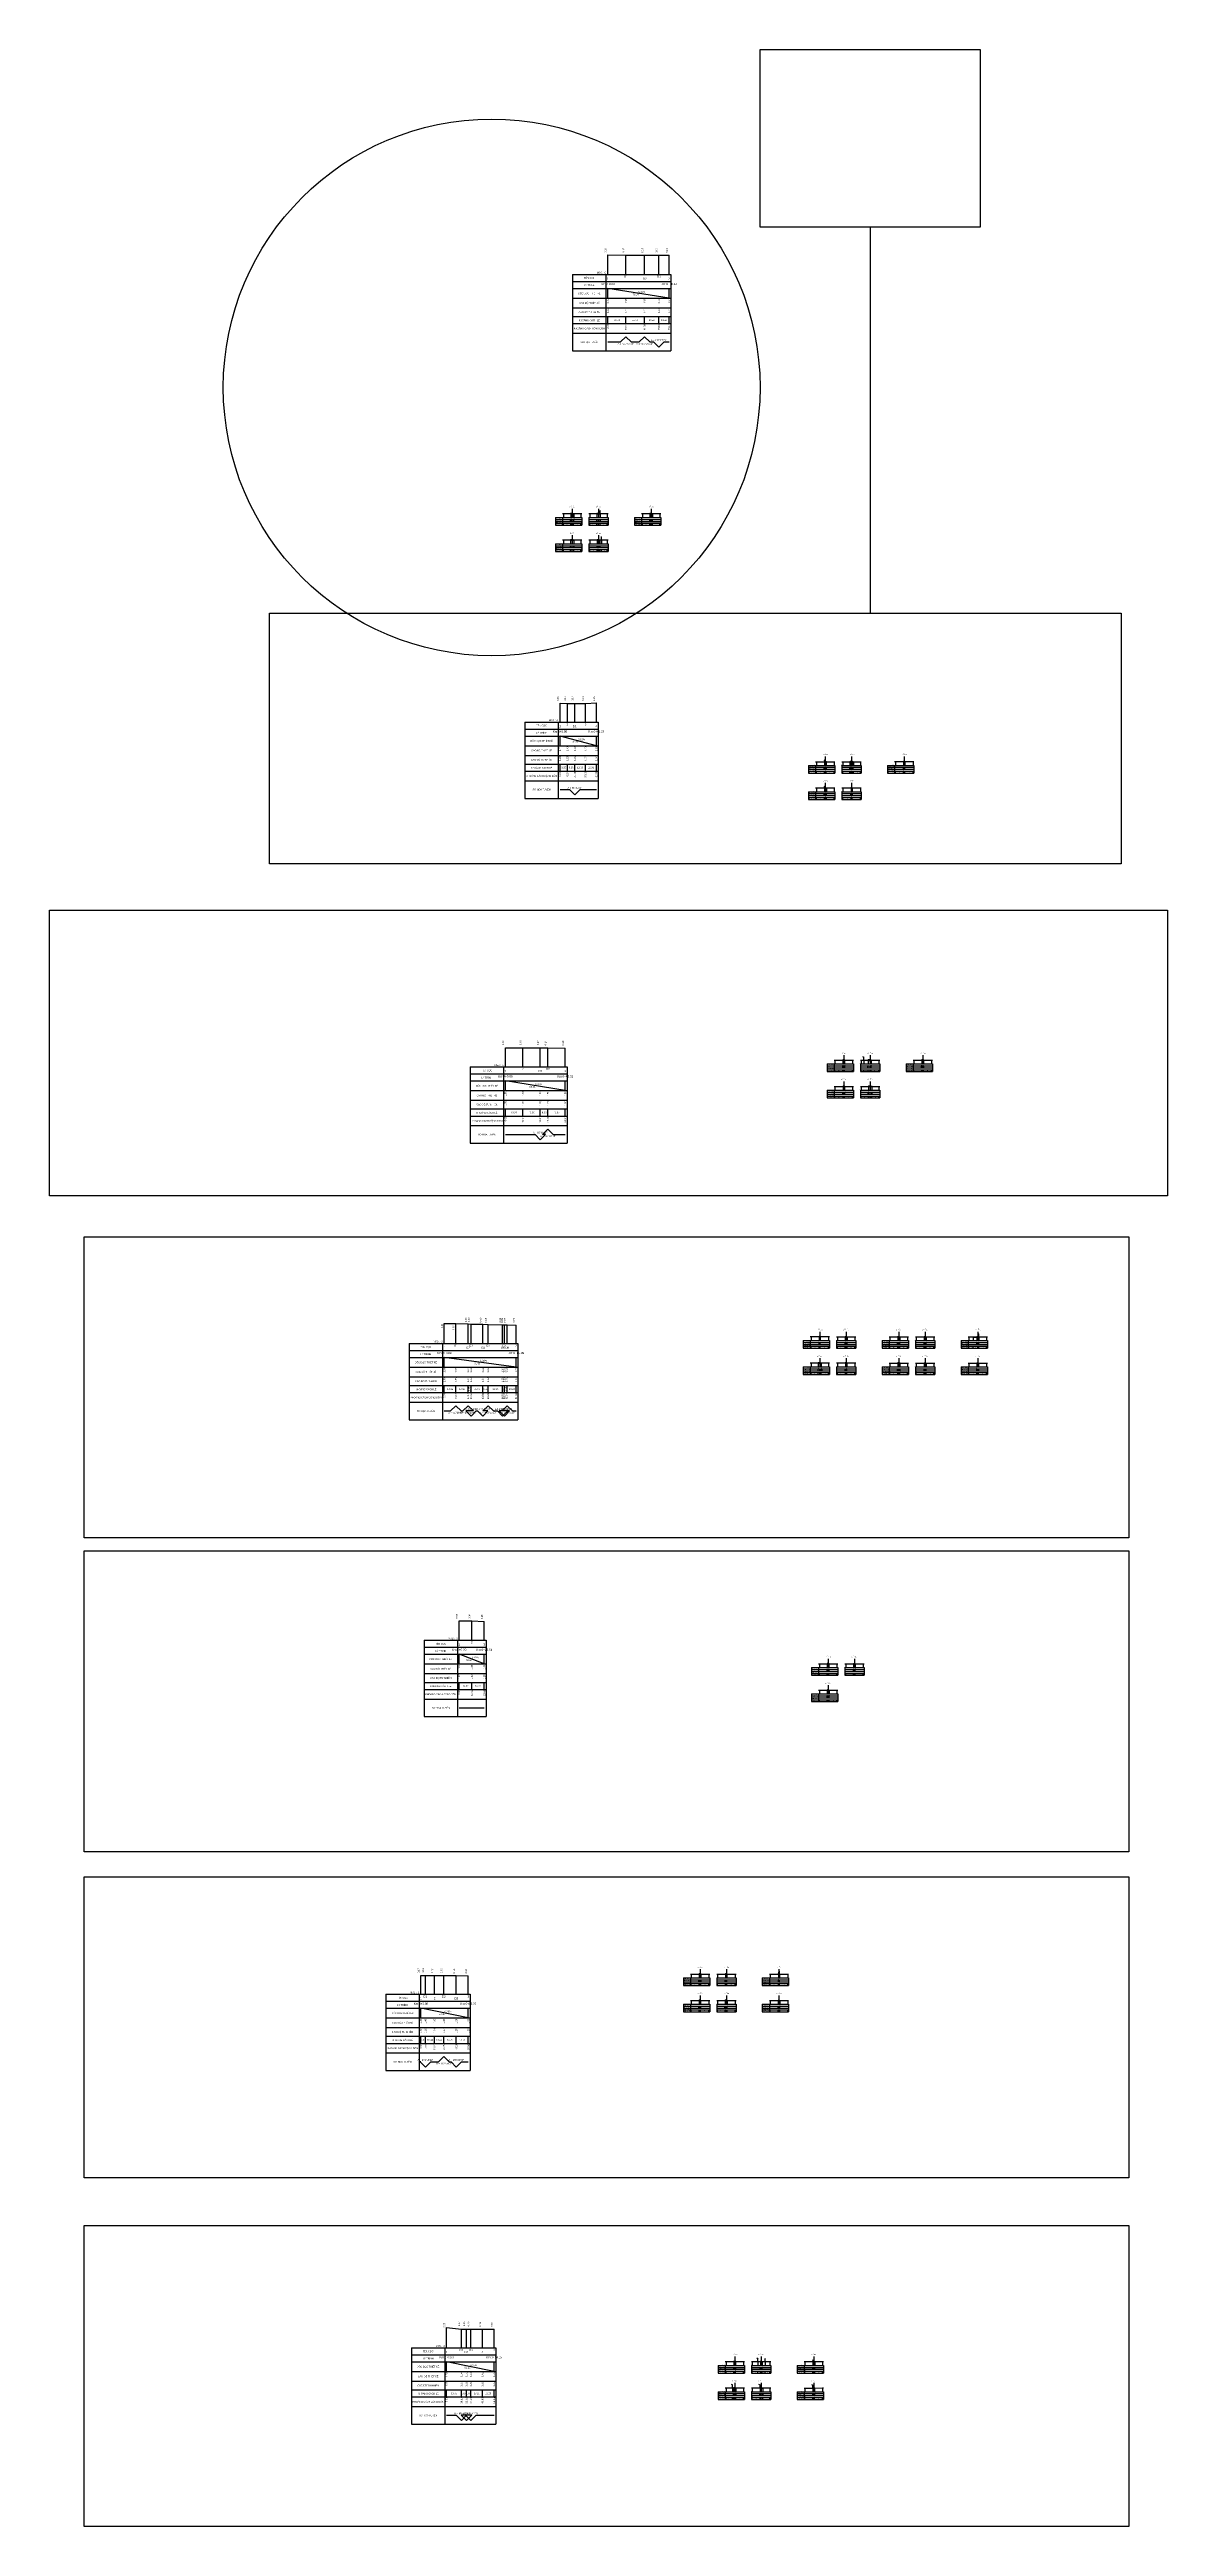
# Model space of a CAD drawing. Header units: inches. Extents: x -261 to 1013, y -2511 to 313.
import ezdxf
from ezdxf.enums import TextEntityAlignment as Align

# ---------------------------------------------------------------- set-up
doc = ezdxf.new("R2010")
doc.units = ezdxf.units.IN
doc.header["$MEASUREMENT"] = 0
for name, color, linetype in [('Bang TD tu nhien', 3, 'Continuous'), ('Bang TN tu nhien', 3, 'Continuous'), ('DD Ranh dan trong 1 trai', 2, 'Continuous'), ('Dien thiet ke TN', 2, 'Continuous'), ('Duong cu', 8, 'Continuous'), ('Duong do thiet ke', 2, 'Continuous'), ('Duong dong trac doc tu nhien', 9, 'Continuous'), ('Duong dong trac ngang tu nhien', 9, 'Continuous'), ('KH_VAT', 8, 'Continuous'), ('Khuon duong1', 14, 'Continuous'), ('Mat duong PD 1', 1, 'Continuous'), ('Taluy', 1, 'Continuous'), ('Trac doc tu nhien', 3, 'Continuous'), ('Trac ngang tu nhien', 3, 'Continuous'), ('TracDoc', 7, 'Continuous'), ('TracNgang', 7, 'Continuous')]:
    doc.layers.add(name, color=color, linetype=linetype)
doc.styles.add('BangTD', font='viet buddy.shx', dxfattribs={"width": 0.8})
doc.styles.add('BangTN', font='viet buddy.shx', dxfattribs={"width": 0.8})

# ---------------------------------------------------------------- blocks, each defined once
blk = doc.blocks.new('CHIEUDUNGVAT12')
at = {"layer": 'KH_VAT', "color": 1}
for q in [(-2, 16), (2, 16)]:
    blk.add_line((0, 16), q, dxfattribs=at)
at = {"layer": 'KH_VAT', "color": 7}
blk.add_lwpolyline([(0, 0), (0, 16)], dxfattribs=at)
blk = doc.blocks.new('ChieuDungVat4.dwg')
at = {"layer": 'KH_VAT', "color": 1}
blk.add_blockref('CHIEUDUNGVAT12', (0, 0), dxfattribs=at)
blk = doc.blocks.new('HANGRAO')
at = {"color": 2, "linetype": 'Continuous'}
for p, q in [((-1.3, 6.7), (1.2, 4.8)), ((1.2, 6.7), (-1.3, 4.8)), ((1.2, 4.4), (-1.3, 2.5)), ((-1.3, 4.4), (1.2, 2.5)), ((-1.3, 2.1), (1.2, 0.2)), ((1.2, 2.1), (-1.3, 0.2))]:
    blk.add_line(p, q, dxfattribs=at)
blk = doc.blocks.new('ChieuDungVat3.dwg')
at = {"layer": 'KH_VAT', "color": 1, "xscale": 1.5, "yscale": 1.5, "zscale": 1.5}
blk.add_blockref('HANGRAO', (0, 0), dxfattribs=at)
blk = doc.blocks.new('ChieuDungVat1.dwg')
at = {"layer": 'KH_VAT', "color": 6}
for points in [[(2, 15), (-6, 19)], [(0, 0), (0, 16)]]:
    blk.add_lwpolyline(points, dxfattribs=at)

msp = doc.modelspace()

# ---------------------------------------------------------------- linework, layer by layer
for points in [[(548.9, 312.9), (799.8, 312.9), (799.8, 110.6), (548.9, 110.6)], [(-10.2, -329.6), (960.4, -329.6), (960.4, -615.6), (-10.2, -615.6)], [(-261, -668.4), (1013.2, -668.4), (1013.2, -993.9), (-261, -993.9)], [(-221.4, -1040.7), (969.2, -1040.7), (969.2, -1383.9), (-221.4, -1383.9)], [(-221.4, -1398.7), (969.2, -1398.7), (969.2, -1741.8), (-221.4, -1741.8)], [(-221.4, -1770.4), (969.2, -1770.4), (969.2, -2113.6), (-221.4, -2113.6)], [(-221.4, -2168), (969.2, -2168), (969.2, -2511.1), (-221.4, -2511.1)]]:
    msp.add_lwpolyline(points, close=True)
msp.add_lwpolyline([(674.3, 110.6), (674.3, -329.6)])
msp.add_circle((242.9, -72.3), 305.9)
at = {"layer": 'Bang TD tu nhien', "color": 3}
for p, q in [((335.2, 56.5), (335.2, -30.5)), ((335.2, 56.5), (447.3, 56.5)), ((335.2, 48.5), (447.3, 48.5)), ((335.2, 40.5), (447.3, 40.5)), ((335.2, 29.5), (447.3, 29.5)), ((373.2, 56.5), (373.2, -30.5)), ((447.3, 56.5), (447.3, -30.5)), ((335.2, 18.5), (447.3, 18.5)), ((335.2, 8.5), (447.3, 8.5)), ((335.2, 0.5), (447.3, 0.5)), ((335.2, -10.5), (447.3, -10.5)), ((335.2, -30.5), (447.3, -30.5)), ((280.8, -453.8), (280.8, -540.8)), ((280.8, -453.8), (364.2, -453.8)), ((280.8, -461.8), (364.2, -461.8)), ((280.8, -469.8), (364.2, -469.8)), ((318.8, -453.8), (318.8, -540.8)), ((364.2, -453.8), (364.2, -540.8)), ((280.8, -480.8), (364.2, -480.8)), ((280.8, -491.8), (364.2, -491.8)), ((280.8, -501.8), (364.2, -501.8)), ((280.8, -509.8), (364.2, -509.8)), ((280.8, -520.8), (364.2, -520.8)), ((280.8, -540.8), (364.2, -540.8)), ((218.5, -847), (218.5, -934)), ((218.5, -847), (328.8, -847)), ((256.5, -847), (256.5, -934)), ((328.8, -847), (328.8, -934)), ((218.5, -855), (328.8, -855)), ((218.5, -863), (328.8, -863)), ((218.5, -874), (328.8, -874)), ((218.5, -885), (328.8, -885)), ((218.5, -895), (328.8, -895)), ((218.5, -903), (328.8, -903)), ((218.5, -914), (328.8, -914)), ((218.5, -934), (328.8, -934)), ((148.9, -1162.3), (148.9, -1249.3)), ((148.9, -1162.3), (272.9, -1162.3)), ((148.9, -1170.3), (272.9, -1170.3)), ((148.9, -1178.3), (272.9, -1178.3)), ((186.9, -1162.3), (186.9, -1249.3)), ((272.9, -1162.3), (272.9, -1249.3)), ((148.9, -1189.3), (272.9, -1189.3)), ((148.9, -1200.3), (272.9, -1200.3)), ((148.9, -1210.3), (272.9, -1210.3)), ((148.9, -1218.3), (272.9, -1218.3)), ((148.9, -1229.3), (272.9, -1229.3)), ((148.9, -1249.3), (272.9, -1249.3)), ((165.9, -1500.7), (165.9, -1587.7)), ((165.9, -1500.7), (236.5, -1500.7)), ((165.9, -1508.7), (236.5, -1508.7)), ((165.9, -1516.7), (236.5, -1516.7)), ((203.9, -1500.7), (203.9, -1587.7)), ((236.5, -1500.7), (236.5, -1587.7)), ((165.9, -1527.7), (236.5, -1527.7)), ((165.9, -1538.7), (236.5, -1538.7)), ((165.9, -1548.7), (236.5, -1548.7)), ((165.9, -1556.7), (236.5, -1556.7)), ((165.9, -1567.7), (236.5, -1567.7)), ((165.9, -1587.7), (236.5, -1587.7)), ((122.3, -1904.3), (122.3, -1991.3)), ((122.3, -1904.3), (218.3, -1904.3)), ((122.3, -1912.3), (218.3, -1912.3)), ((122.3, -1920.3), (218.3, -1920.3)), ((160.3, -1904.3), (160.3, -1991.3)), ((218.3, -1904.3), (218.3, -1991.3)), ((122.3, -1931.3), (218.3, -1931.3)), ((122.3, -1942.3), (218.3, -1942.3)), ((122.3, -1952.3), (218.3, -1952.3)), ((122.3, -1960.3), (218.3, -1960.3)), ((122.3, -1971.3), (218.3, -1971.3)), ((122.3, -1991.3), (218.3, -1991.3)), ((151.5, -2307.4), (151.5, -2394.4)), ((151.5, -2307.4), (247.7, -2307.4)), ((151.5, -2315.4), (247.7, -2315.4)), ((189.5, -2307.4), (189.5, -2394.4)), ((247.7, -2307.4), (247.7, -2394.4)), ((151.5, -2323.4), (247.7, -2323.4)), ((151.5, -2334.4), (247.7, -2334.4)), ((151.5, -2345.4), (247.7, -2345.4)), ((151.5, -2355.4), (247.7, -2355.4)), ((151.5, -2363.4), (247.7, -2363.4)), ((151.5, -2374.4), (247.7, -2374.4)), ((151.5, -2394.4), (247.7, -2394.4))]:
    msp.add_line(p, q, dxfattribs=at)
at = {"layer": 'Bang TN tu nhien', "color": 3}
for p, q in [((315.7, -220.6), (315.7, -229.4)), ((315.7, -220.6), (345.7, -220.6)), ((315.7, -222.8), (345.7, -222.8)), ((315.7, -225), (345.7, -225)), ((323.7, -220.6), (323.7, -229.4)), ((334.7, -210.6), (334.7, -220.6)), ((345.7, -220.6), (345.7, -229.4)), ((353.7, -220.6), (353.7, -229.4)), ((353.7, -220.6), (375.7, -220.6)), ((353.7, -222.8), (375.7, -222.8)), ((353.7, -225), (375.7, -225)), ((364.7, -210.6), (364.7, -220.6)), ((375.7, -220.6), (375.7, -229.4)), ((405.7, -220.6), (405.7, -229.4)), ((405.7, -220.6), (435.7, -220.6)), ((405.7, -222.8), (435.7, -222.8)), ((405.7, -225), (435.7, -225)), ((413.7, -220.6), (413.7, -229.4)), ((424.7, -210.6), (424.7, -220.6)), ((435.7, -220.6), (435.7, -229.4)), ((315.7, -227.2), (345.7, -227.2)), ((315.7, -229.4), (345.7, -229.4)), ((315.7, -250.6), (315.7, -259.4)), ((315.7, -250.6), (345.7, -250.6)), ((315.7, -252.8), (345.7, -252.8)), ((323.7, -250.6), (323.7, -259.4)), ((334.7, -240.6), (334.7, -250.6)), ((345.7, -250.6), (345.7, -259.4)), ((353.7, -227.2), (375.7, -227.2)), ((353.7, -229.4), (375.7, -229.4)), ((353.7, -250.6), (353.7, -259.4)), ((353.7, -250.6), (375.7, -250.6)), ((353.7, -252.8), (375.7, -252.8)), ((364.7, -240.6), (364.7, -250.6)), ((375.7, -250.6), (375.7, -259.4)), ((405.7, -227.2), (435.7, -227.2)), ((405.7, -229.4), (435.7, -229.4)), ((315.7, -255), (345.7, -255)), ((315.7, -257.2), (345.7, -257.2)), ((315.7, -259.4), (345.7, -259.4)), ((353.7, -255), (375.7, -255)), ((353.7, -257.2), (375.7, -257.2)), ((353.7, -259.4), (375.7, -259.4)), ((604.2, -503.2), (604.2, -512)), ((604.2, -503.2), (634.2, -503.2)), ((604.2, -505.4), (634.2, -505.4)), ((604.2, -507.6), (634.2, -507.6)), ((612.2, -503.2), (612.2, -512)), ((623.2, -493.2), (623.2, -503.2)), ((634.2, -503.2), (634.2, -512)), ((642.2, -503.2), (642.2, -512)), ((642.2, -503.2), (664.2, -503.2)), ((642.2, -505.4), (664.2, -505.4)), ((642.2, -507.6), (664.2, -507.6)), ((653.2, -493.2), (653.2, -503.2)), ((664.2, -503.2), (664.2, -512)), ((694.2, -503.2), (694.2, -512)), ((694.2, -503.2), (724.2, -503.2)), ((694.2, -505.4), (724.2, -505.4)), ((694.2, -507.6), (724.2, -507.6)), ((702.2, -503.2), (702.2, -512)), ((713.2, -493.2), (713.2, -503.2)), ((724.2, -503.2), (724.2, -512)), ((604.2, -509.8), (634.2, -509.8)), ((604.2, -512), (634.2, -512)), ((604.2, -533.2), (604.2, -542)), ((604.2, -533.2), (634.2, -533.2)), ((604.2, -535.4), (634.2, -535.4)), ((612.2, -533.2), (612.2, -542)), ((623.2, -523.2), (623.2, -533.2)), ((634.2, -533.2), (634.2, -542)), ((642.2, -509.8), (664.2, -509.8)), ((642.2, -512), (664.2, -512)), ((642.2, -533.2), (642.2, -542)), ((642.2, -533.2), (664.2, -533.2)), ((642.2, -535.4), (664.2, -535.4)), ((653.2, -523.2), (653.2, -533.2)), ((664.2, -533.2), (664.2, -542)), ((694.2, -509.8), (724.2, -509.8)), ((694.2, -512), (724.2, -512)), ((604.2, -537.6), (634.2, -537.6)), ((604.2, -539.8), (634.2, -539.8)), ((604.2, -542), (634.2, -542)), ((642.2, -537.6), (664.2, -537.6)), ((642.2, -539.8), (664.2, -539.8)), ((642.2, -542), (664.2, -542)), ((625.2, -843.6), (625.2, -852.4)), ((625.2, -843.6), (655.2, -843.6)), ((625.2, -845.8), (655.2, -845.8)), ((633.2, -843.6), (633.2, -852.4)), ((644.2, -833.6), (644.2, -843.6)), ((655.2, -843.6), (655.2, -852.4)), ((663.2, -843.6), (663.2, -852.4)), ((663.2, -843.6), (685.2, -843.6)), ((663.2, -845.8), (685.2, -845.8)), ((674.2, -833.6), (674.2, -843.6)), ((685.2, -843.6), (685.2, -852.4)), ((715.2, -843.6), (715.2, -852.4)), ((715.2, -843.6), (745.2, -843.6)), ((715.2, -845.8), (745.2, -845.8)), ((723.2, -843.6), (723.2, -852.4)), ((734.2, -833.6), (734.2, -843.6)), ((745.2, -843.6), (745.2, -852.4)), ((625.2, -848), (655.2, -848)), ((625.2, -850.2), (655.2, -850.2)), ((625.2, -852.4), (655.2, -852.4)), ((625.2, -873.6), (625.2, -882.4)), ((625.2, -873.6), (655.2, -873.6)), ((633.2, -873.6), (633.2, -882.4)), ((644.2, -863.6), (644.2, -873.6)), ((655.2, -873.6), (655.2, -882.4)), ((663.2, -848), (685.2, -848)), ((663.2, -850.2), (685.2, -850.2)), ((663.2, -852.4), (685.2, -852.4)), ((663.2, -873.6), (663.2, -882.4)), ((663.2, -873.6), (685.2, -873.6)), ((674.2, -863.6), (674.2, -873.6)), ((685.2, -873.6), (685.2, -882.4)), ((715.2, -848), (745.2, -848)), ((715.2, -850.2), (745.2, -850.2)), ((715.2, -852.4), (745.2, -852.4)), ((625.2, -875.8), (655.2, -875.8)), ((625.2, -878), (655.2, -878)), ((625.2, -880.2), (655.2, -880.2)), ((625.2, -882.4), (655.2, -882.4)), ((663.2, -875.8), (685.2, -875.8)), ((663.2, -878), (685.2, -878)), ((663.2, -880.2), (685.2, -880.2)), ((663.2, -882.4), (685.2, -882.4)), ((616.9, -1149), (616.9, -1159)), ((646.9, -1149), (646.9, -1159)), ((706.9, -1149), (706.9, -1159)), ((736.9, -1149), (736.9, -1159)), ((796.9, -1149), (796.9, -1159)), ((597.9, -1159), (597.9, -1167.8)), ((597.9, -1159), (627.9, -1159)), ((597.9, -1161.2), (627.9, -1161.2)), ((597.9, -1163.4), (627.9, -1163.4)), ((597.9, -1165.6), (627.9, -1165.6)), ((597.9, -1167.8), (627.9, -1167.8)), ((605.9, -1159), (605.9, -1167.8)), ((616.9, -1179), (616.9, -1189)), ((627.9, -1159), (627.9, -1167.8)), ((635.9, -1159), (635.9, -1167.8)), ((635.9, -1159), (657.9, -1159)), ((635.9, -1161.2), (657.9, -1161.2)), ((635.9, -1163.4), (657.9, -1163.4)), ((635.9, -1165.6), (657.9, -1165.6)), ((635.9, -1167.8), (657.9, -1167.8)), ((646.9, -1179), (646.9, -1189)), ((657.9, -1159), (657.9, -1167.8)), ((687.9, -1159), (687.9, -1167.8)), ((687.9, -1159), (717.9, -1159)), ((687.9, -1161.2), (717.9, -1161.2)), ((687.9, -1163.4), (717.9, -1163.4)), ((687.9, -1165.6), (717.9, -1165.6)), ((687.9, -1167.8), (717.9, -1167.8)), ((695.9, -1159), (695.9, -1167.8)), ((706.9, -1179), (706.9, -1189)), ((717.9, -1159), (717.9, -1167.8)), ((725.9, -1159), (725.9, -1167.8)), ((725.9, -1159), (747.9, -1159)), ((725.9, -1161.2), (747.9, -1161.2)), ((725.9, -1163.4), (747.9, -1163.4)), ((725.9, -1165.6), (747.9, -1165.6)), ((725.9, -1167.8), (747.9, -1167.8)), ((736.9, -1179), (736.9, -1189)), ((747.9, -1159), (747.9, -1167.8)), ((777.9, -1159), (777.9, -1167.8)), ((777.9, -1159), (807.9, -1159)), ((777.9, -1161.2), (807.9, -1161.2)), ((777.9, -1163.4), (807.9, -1163.4)), ((777.9, -1165.6), (807.9, -1165.6)), ((777.9, -1167.8), (807.9, -1167.8)), ((785.9, -1159), (785.9, -1167.8)), ((796.9, -1179), (796.9, -1189)), ((807.9, -1159), (807.9, -1167.8)), ((597.9, -1189), (597.9, -1197.8)), ((597.9, -1189), (627.9, -1189)), ((597.9, -1191.2), (627.9, -1191.2)), ((597.9, -1193.4), (627.9, -1193.4)), ((597.9, -1195.6), (627.9, -1195.6)), ((597.9, -1197.8), (627.9, -1197.8)), ((605.9, -1189), (605.9, -1197.8)), ((627.9, -1189), (627.9, -1197.8)), ((635.9, -1189), (635.9, -1197.8)), ((635.9, -1189), (657.9, -1189)), ((635.9, -1191.2), (657.9, -1191.2)), ((635.9, -1193.4), (657.9, -1193.4)), ((635.9, -1195.6), (657.9, -1195.6)), ((635.9, -1197.8), (657.9, -1197.8)), ((657.9, -1189), (657.9, -1197.8)), ((687.9, -1189), (687.9, -1197.8)), ((687.9, -1189), (717.9, -1189)), ((687.9, -1191.2), (717.9, -1191.2)), ((687.9, -1193.4), (717.9, -1193.4)), ((687.9, -1195.6), (717.9, -1195.6)), ((687.9, -1197.8), (717.9, -1197.8)), ((695.9, -1189), (695.9, -1197.8)), ((717.9, -1189), (717.9, -1197.8)), ((725.9, -1189), (725.9, -1197.8)), ((725.9, -1189), (747.9, -1189)), ((725.9, -1191.2), (747.9, -1191.2)), ((725.9, -1193.4), (747.9, -1193.4)), ((725.9, -1195.6), (747.9, -1195.6)), ((725.9, -1197.8), (747.9, -1197.8)), ((747.9, -1189), (747.9, -1197.8)), ((777.9, -1189), (777.9, -1197.8)), ((777.9, -1189), (807.9, -1189)), ((777.9, -1191.2), (807.9, -1191.2)), ((777.9, -1193.4), (807.9, -1193.4)), ((777.9, -1195.6), (807.9, -1195.6)), ((777.9, -1197.8), (807.9, -1197.8)), ((785.9, -1189), (785.9, -1197.8)), ((807.9, -1189), (807.9, -1197.8)), ((626.4, -1521.9), (626.4, -1531.9)), ((656.4, -1521.9), (656.4, -1531.9)), ((607.4, -1531.9), (607.4, -1540.7)), ((607.4, -1531.9), (637.4, -1531.9)), ((607.4, -1534.1), (637.4, -1534.1)), ((607.4, -1536.3), (637.4, -1536.3)), ((607.4, -1538.5), (637.4, -1538.5)), ((607.4, -1540.7), (637.4, -1540.7)), ((615.4, -1531.9), (615.4, -1540.7)), ((626.4, -1551.9), (626.4, -1561.9)), ((637.4, -1531.9), (637.4, -1540.7)), ((645.4, -1531.9), (645.4, -1540.7)), ((645.4, -1531.9), (667.4, -1531.9)), ((645.4, -1534.1), (667.4, -1534.1)), ((645.4, -1536.3), (667.4, -1536.3)), ((645.4, -1538.5), (667.4, -1538.5)), ((645.4, -1540.7), (667.4, -1540.7)), ((667.4, -1531.9), (667.4, -1540.7)), ((607.4, -1561.9), (607.4, -1570.7)), ((607.4, -1561.9), (637.4, -1561.9)), ((607.4, -1564.1), (637.4, -1564.1)), ((607.4, -1566.3), (637.4, -1566.3)), ((607.4, -1568.5), (637.4, -1568.5)), ((607.4, -1570.7), (637.4, -1570.7)), ((615.4, -1561.9), (615.4, -1570.7)), ((637.4, -1561.9), (637.4, -1570.7)), ((461.4, -1885.6), (461.4, -1894.4)), ((461.4, -1885.6), (491.4, -1885.6)), ((461.4, -1887.8), (491.4, -1887.8)), ((461.4, -1890), (491.4, -1890)), ((469.4, -1885.6), (469.4, -1894.4)), ((480.4, -1875.6), (480.4, -1885.6)), ((491.4, -1885.6), (491.4, -1894.4)), ((499.4, -1885.6), (499.4, -1894.4)), ((499.4, -1885.6), (521.4, -1885.6)), ((499.4, -1887.8), (521.4, -1887.8)), ((499.4, -1890), (521.4, -1890)), ((510.4, -1875.6), (510.4, -1885.6)), ((521.4, -1885.6), (521.4, -1894.4)), ((551.4, -1885.6), (551.4, -1894.4)), ((551.4, -1885.6), (581.4, -1885.6)), ((551.4, -1887.8), (581.4, -1887.8)), ((551.4, -1890), (581.4, -1890)), ((559.4, -1885.6), (559.4, -1894.4)), ((570.4, -1875.6), (570.4, -1885.6)), ((581.4, -1885.6), (581.4, -1894.4)), ((461.4, -1892.2), (491.4, -1892.2)), ((461.4, -1894.4), (491.4, -1894.4)), ((461.4, -1915.6), (461.4, -1924.4)), ((461.4, -1915.6), (491.4, -1915.6)), ((461.4, -1917.8), (491.4, -1917.8)), ((461.4, -1920), (491.4, -1920)), ((469.4, -1915.6), (469.4, -1924.4)), ((480.4, -1905.6), (480.4, -1915.6)), ((491.4, -1915.6), (491.4, -1924.4)), ((499.4, -1892.2), (521.4, -1892.2)), ((499.4, -1894.4), (521.4, -1894.4)), ((499.4, -1915.6), (499.4, -1924.4)), ((499.4, -1915.6), (521.4, -1915.6)), ((499.4, -1917.8), (521.4, -1917.8)), ((499.4, -1920), (521.4, -1920)), ((510.4, -1905.6), (510.4, -1915.6)), ((521.4, -1915.6), (521.4, -1924.4)), ((551.4, -1892.2), (581.4, -1892.2)), ((551.4, -1894.4), (581.4, -1894.4)), ((551.4, -1915.6), (551.4, -1924.4)), ((551.4, -1915.6), (581.4, -1915.6)), ((551.4, -1917.8), (581.4, -1917.8)), ((551.4, -1920), (581.4, -1920)), ((559.4, -1915.6), (559.4, -1924.4)), ((570.4, -1905.6), (570.4, -1915.6)), ((581.4, -1915.6), (581.4, -1924.4)), ((461.4, -1922.2), (491.4, -1922.2)), ((461.4, -1924.4), (491.4, -1924.4)), ((499.4, -1922.2), (521.4, -1922.2)), ((499.4, -1924.4), (521.4, -1924.4)), ((551.4, -1922.2), (581.4, -1922.2)), ((551.4, -1924.4), (581.4, -1924.4)), ((501, -2327.5), (501, -2336.3)), ((501, -2327.5), (531, -2327.5)), ((501, -2329.7), (531, -2329.7)), ((501, -2331.9), (531, -2331.9)), ((501, -2334.1), (531, -2334.1)), ((501, -2336.3), (531, -2336.3)), ((509, -2327.5), (509, -2336.3)), ((520, -2317.5), (520, -2327.5)), ((531, -2327.5), (531, -2336.3)), ((539, -2327.5), (539, -2336.3)), ((539, -2327.5), (561, -2327.5)), ((539, -2329.7), (561, -2329.7)), ((539, -2331.9), (561, -2331.9)), ((539, -2334.1), (561, -2334.1)), ((539, -2336.3), (561, -2336.3)), ((550, -2317.5), (550, -2327.5)), ((561, -2327.5), (561, -2336.3)), ((591, -2327.5), (591, -2336.3)), ((591, -2327.5), (621, -2327.5)), ((591, -2329.7), (621, -2329.7)), ((591, -2331.9), (621, -2331.9)), ((591, -2334.1), (621, -2334.1)), ((591, -2336.3), (621, -2336.3)), ((599, -2327.5), (599, -2336.3)), ((610, -2317.5), (610, -2327.5)), ((621, -2327.5), (621, -2336.3)), ((501, -2357.5), (501, -2366.3)), ((501, -2357.5), (531, -2357.5)), ((501, -2359.7), (531, -2359.7)), ((501, -2361.9), (531, -2361.9)), ((501, -2364.1), (531, -2364.1)), ((501, -2366.3), (531, -2366.3)), ((509, -2357.5), (509, -2366.3)), ((520, -2347.5), (520, -2357.5)), ((531, -2357.5), (531, -2366.3)), ((539, -2357.5), (539, -2366.3)), ((539, -2357.5), (561, -2357.5)), ((539, -2359.7), (561, -2359.7)), ((539, -2361.9), (561, -2361.9)), ((539, -2364.1), (561, -2364.1)), ((539, -2366.3), (561, -2366.3)), ((550, -2347.5), (550, -2357.5)), ((561, -2357.5), (561, -2366.3)), ((591, -2357.5), (591, -2366.3)), ((591, -2357.5), (621, -2357.5)), ((591, -2359.7), (621, -2359.7)), ((591, -2361.9), (621, -2361.9)), ((591, -2364.1), (621, -2364.1)), ((591, -2366.3), (621, -2366.3)), ((599, -2357.5), (599, -2366.3)), ((610, -2347.5), (610, -2357.5)), ((621, -2357.5), (621, -2366.3))]:
    msp.add_line(p, q, dxfattribs=at)
at = {"layer": 'Dien thiet ke TN'}
for p, q in [((333.1, -216), (333.1, -220.6)), ((333.1, -216), (333.1, -220.6)), ((333.1, -216), (333.1, -220.6)), ((333.1, -216), (333.1, -220.6)), ((333.1, -216), (333.1, -220.6)), ((334.7, -216), (334.7, -220.6)), ((334.7, -216), (334.7, -220.6)), ((336.4, -216), (336.4, -220.6)), ((336.4, -216), (336.4, -220.6)), ((336.4, -216), (336.4, -220.6)), ((336.4, -216), (336.4, -220.6)), ((336.4, -216), (336.4, -220.6)), ((362.9, -216), (362.9, -220.6)), ((362.9, -216), (362.9, -220.6)), ((362.9, -216), (362.9, -220.6)), ((362.9, -216), (362.9, -220.6)), ((362.9, -216), (362.9, -220.6)), ((364.7, -216.1), (364.7, -220.6)), ((364.7, -216.1), (364.7, -220.6)), ((366.6, -216), (366.6, -220.6)), ((366.6, -216), (366.6, -220.6)), ((366.6, -216), (366.6, -220.6)), ((366.6, -216), (366.6, -220.6)), ((366.6, -216), (366.6, -220.6)), ((423.2, -216.1), (423.2, -220.6)), ((423.2, -216.1), (423.2, -220.6)), ((423.2, -216.1), (423.2, -220.6)), ((423.2, -216.1), (423.2, -220.6)), ((423.2, -216.1), (423.2, -220.6)), ((424.7, -216.1), (424.7, -220.6)), ((424.7, -216.1), (424.7, -220.6)), ((426.3, -216.1), (426.3, -220.6)), ((426.3, -216.1), (426.3, -220.6)), ((426.3, -216.1), (426.3, -220.6)), ((426.3, -216.1), (426.3, -220.6)), ((426.3, -216.1), (426.3, -220.6)), ((332.8, -246), (332.8, -250.6)), ((332.8, -246), (332.8, -250.6)), ((332.8, -246), (332.8, -250.6)), ((332.8, -246), (332.8, -250.6)), ((332.8, -246), (332.8, -250.6)), ((334.7, -246.1), (334.7, -250.6)), ((334.7, -246.1), (334.7, -250.6)), ((336.7, -246), (336.7, -250.6)), ((336.7, -246), (336.7, -250.6)), ((336.7, -246), (336.7, -250.6)), ((336.7, -246), (336.7, -250.6)), ((336.7, -246), (336.7, -250.6)), ((363.4, -246.1), (363.4, -250.6)), ((363.4, -246.1), (363.4, -250.6)), ((363.4, -246.1), (363.4, -250.6)), ((363.4, -246.1), (363.4, -250.6)), ((363.4, -246.1), (363.4, -250.6)), ((364.7, -246.1), (364.7, -250.6)), ((364.7, -246.1), (364.7, -250.6)), ((366.3, -246.1), (366.3, -250.6)), ((366.3, -246.1), (366.3, -250.6)), ((366.3, -246.1), (366.3, -250.6)), ((366.3, -246.1), (366.3, -250.6)), ((366.3, -246.1), (366.3, -250.6)), ((622.2, -498.8), (622.2, -503.2)), ((622.2, -498.8), (622.2, -503.2)), ((622.2, -498.8), (622.2, -503.2)), ((622.2, -498.8), (622.2, -503.2)), ((622.2, -498.8), (622.2, -503.2)), ((623.2, -498.8), (623.2, -503.2)), ((623.2, -498.8), (623.2, -503.2)), ((624.2, -498.8), (624.2, -503.2)), ((624.2, -498.8), (624.2, -503.2)), ((624.2, -498.8), (624.2, -503.2)), ((624.2, -498.8), (624.2, -503.2)), ((624.2, -498.8), (624.2, -503.2)), ((651.5, -498.8), (651.5, -503.2)), ((651.5, -498.8), (651.5, -503.2)), ((651.5, -498.8), (651.5, -503.2)), ((651.5, -498.8), (651.5, -503.2)), ((651.5, -498.8), (651.5, -503.2)), ((653.2, -498.8), (653.2, -503.2)), ((653.2, -498.8), (653.2, -503.2)), ((654.6, -498.8), (654.6, -503.2)), ((654.6, -498.8), (654.6, -503.2)), ((654.6, -498.8), (654.6, -503.2)), ((654.6, -498.8), (654.6, -503.2)), ((654.6, -498.8), (654.6, -503.2)), ((712.5, -498.8), (712.5, -503.2)), ((712.5, -498.8), (712.5, -503.2)), ((712.5, -498.8), (712.5, -503.2)), ((712.5, -498.8), (712.5, -503.2)), ((712.5, -498.8), (712.5, -503.2)), ((713.2, -498.9), (713.2, -503.2)), ((713.2, -498.9), (713.2, -503.2)), ((713.9, -498.8), (713.9, -503.2)), ((713.9, -498.8), (713.9, -503.2)), ((713.9, -498.8), (713.9, -503.2)), ((713.9, -498.8), (713.9, -503.2)), ((713.9, -498.8), (713.9, -503.2)), ((622.1, -528.8), (622.1, -533.2)), ((622.1, -528.8), (622.1, -533.2)), ((622.1, -528.8), (622.1, -533.2)), ((622.1, -528.8), (622.1, -533.2)), ((622.1, -528.8), (622.1, -533.2)), ((623.2, -528.8), (623.2, -533.2)), ((623.2, -528.8), (623.2, -533.2)), ((624.4, -528.8), (624.4, -533.2)), ((624.4, -528.8), (624.4, -533.2)), ((624.4, -528.8), (624.4, -533.2)), ((624.4, -528.8), (624.4, -533.2)), ((624.4, -528.8), (624.4, -533.2)), ((652.5, -528.8), (652.5, -533.2)), ((652.5, -528.8), (652.5, -533.2)), ((652.5, -528.8), (652.5, -533.2)), ((652.5, -528.8), (652.5, -533.2)), ((652.5, -528.8), (652.5, -533.2)), ((653.2, -528.8), (653.2, -533.2)), ((653.2, -528.8), (653.2, -533.2)), ((653.9, -528.8), (653.9, -533.2)), ((653.9, -528.8), (653.9, -533.2)), ((653.9, -528.8), (653.9, -533.2)), ((653.9, -528.8), (653.9, -533.2)), ((653.9, -528.8), (653.9, -533.2)), ((643.3, -839), (643.3, -843.6)), ((643.3, -839), (643.3, -843.6)), ((643.3, -839), (643.3, -843.6)), ((643.3, -839), (643.3, -843.6)), ((643.3, -839), (643.3, -843.6)), ((644.2, -839.1), (644.2, -843.6)), ((644.2, -839.1), (644.2, -843.6)), ((645.2, -839), (645.2, -843.6)), ((645.2, -839), (645.2, -843.6)), ((645.2, -839), (645.2, -843.6)), ((645.2, -839), (645.2, -843.6)), ((645.2, -839), (645.2, -843.6)), ((671.9, -839), (671.9, -843.6)), ((671.9, -839), (671.9, -843.6)), ((671.9, -839), (671.9, -843.6)), ((671.9, -839), (671.9, -843.6)), ((671.9, -839), (671.9, -843.6)), ((674.2, -839.1), (674.2, -843.6)), ((674.2, -839.1), (674.2, -843.6)), ((675.3, -839.1), (675.3, -843.6)), ((675.3, -839.1), (675.3, -843.6)), ((675.3, -839.1), (675.3, -843.6)), ((675.3, -839.1), (675.3, -843.6)), ((675.3, -839.1), (675.3, -843.6)), ((733.1, -839.1), (733.1, -843.6)), ((733.1, -839.1), (733.1, -843.6)), ((733.1, -839.1), (733.1, -843.6)), ((733.1, -839.1), (733.1, -843.6)), ((733.1, -839.1), (733.1, -843.6)), ((734.2, -839.1), (734.2, -843.6)), ((734.2, -839.1), (734.2, -843.6)), ((735.2, -839.1), (735.2, -843.6)), ((735.2, -839.1), (735.2, -843.6)), ((735.2, -839.1), (735.2, -843.6)), ((735.2, -839.1), (735.2, -843.6)), ((735.2, -839.1), (735.2, -843.6)), ((643.4, -869.1), (643.4, -873.6)), ((643.4, -869.1), (643.4, -873.6)), ((643.4, -869.1), (643.4, -873.6)), ((643.4, -869.1), (643.4, -873.6)), ((643.4, -869.1), (643.4, -873.6)), ((644.2, -869.1), (644.2, -873.6)), ((644.2, -869.1), (644.2, -873.6)), ((645.2, -869.1), (645.2, -873.6)), ((645.2, -869.1), (645.2, -873.6)), ((645.2, -869.1), (645.2, -873.6)), ((645.2, -869.1), (645.2, -873.6)), ((645.2, -869.1), (645.2, -873.6)), ((672.4, -869.1), (672.4, -873.6)), ((672.4, -869.1), (672.4, -873.6)), ((672.4, -869.1), (672.4, -873.6)), ((672.4, -869.1), (672.4, -873.6)), ((672.4, -869.1), (672.4, -873.6)), ((674.2, -869.1), (674.2, -873.6)), ((674.2, -869.1), (674.2, -873.6)), ((676.3, -869.1), (676.3, -873.6)), ((676.3, -869.1), (676.3, -873.6)), ((676.3, -869.1), (676.3, -873.6)), ((676.3, -869.1), (676.3, -873.6)), ((676.3, -869.1), (676.3, -873.6)), ((616.3, -1154.5), (616.3, -1159)), ((616.3, -1154.5), (616.3, -1159)), ((616.3, -1154.5), (616.3, -1159)), ((616.3, -1154.5), (616.3, -1159)), ((616.3, -1154.5), (616.3, -1159)), ((616.9, -1154.5), (616.9, -1159)), ((616.9, -1154.5), (616.9, -1159)), ((617.5, -1154.5), (617.5, -1159)), ((617.5, -1154.5), (617.5, -1159)), ((617.5, -1154.5), (617.5, -1159)), ((617.5, -1154.5), (617.5, -1159)), ((617.5, -1154.5), (617.5, -1159)), ((645.8, -1154.6), (645.8, -1159)), ((645.8, -1154.6), (645.8, -1159)), ((645.8, -1154.6), (645.8, -1159)), ((645.8, -1154.6), (645.8, -1159)), ((645.8, -1154.6), (645.8, -1159)), ((646.9, -1154.6), (646.9, -1159)), ((646.9, -1154.6), (646.9, -1159)), ((648.1, -1154.6), (648.1, -1159)), ((648.1, -1154.6), (648.1, -1159)), ((648.1, -1154.6), (648.1, -1159)), ((648.1, -1154.6), (648.1, -1159)), ((648.1, -1154.6), (648.1, -1159)), ((705.7, -1154.6), (705.7, -1159)), ((705.7, -1154.6), (705.7, -1159)), ((705.7, -1154.6), (705.7, -1159)), ((705.7, -1154.6), (705.7, -1159)), ((705.7, -1154.6), (705.7, -1159)), ((706.9, -1154.6), (706.9, -1159)), ((706.9, -1154.6), (706.9, -1159)), ((708, -1154.6), (708, -1159)), ((708, -1154.6), (708, -1159)), ((708, -1154.6), (708, -1159)), ((708, -1154.6), (708, -1159)), ((708, -1154.6), (708, -1159)), ((735.8, -1154.7), (735.8, -1159)), ((735.8, -1154.7), (735.8, -1159)), ((735.8, -1154.7), (735.8, -1159)), ((735.8, -1154.7), (735.8, -1159)), ((735.8, -1154.7), (735.8, -1159)), ((736.9, -1154.7), (736.9, -1159)), ((736.9, -1154.7), (736.9, -1159)), ((738, -1154.7), (738, -1159)), ((738, -1154.7), (738, -1159)), ((738, -1154.7), (738, -1159)), ((738, -1154.7), (738, -1159)), ((738, -1154.7), (738, -1159)), ((795.9, -1154.7), (795.9, -1159)), ((795.9, -1154.7), (795.9, -1159)), ((795.9, -1154.7), (795.9, -1159)), ((795.9, -1154.7), (795.9, -1159)), ((795.9, -1154.7), (795.9, -1159)), ((796.9, -1154.7), (796.9, -1159)), ((796.9, -1154.7), (796.9, -1159)), ((798.2, -1154.7), (798.2, -1159)), ((798.2, -1154.7), (798.2, -1159)), ((798.2, -1154.7), (798.2, -1159)), ((798.2, -1154.7), (798.2, -1159)), ((798.2, -1154.7), (798.2, -1159)), ((614.9, -1184.5), (614.9, -1189)), ((614.9, -1184.5), (614.9, -1189)), ((614.9, -1184.5), (614.9, -1189)), ((614.9, -1184.5), (614.9, -1189)), ((614.9, -1184.5), (614.9, -1189)), ((616.9, -1184.5), (616.9, -1189)), ((616.9, -1184.5), (616.9, -1189)), ((618.4, -1184.5), (618.4, -1189)), ((618.4, -1184.5), (618.4, -1189)), ((618.4, -1184.5), (618.4, -1189)), ((618.4, -1184.5), (618.4, -1189)), ((618.4, -1184.5), (618.4, -1189)), ((646.1, -1184.6), (646.1, -1189)), ((646.1, -1184.6), (646.1, -1189)), ((646.1, -1184.6), (646.1, -1189)), ((646.1, -1184.6), (646.1, -1189)), ((646.1, -1184.6), (646.1, -1189)), ((646.9, -1184.6), (646.9, -1189)), ((646.9, -1184.6), (646.9, -1189)), ((647.7, -1184.6), (647.7, -1189)), ((647.7, -1184.6), (647.7, -1189)), ((647.7, -1184.6), (647.7, -1189)), ((647.7, -1184.6), (647.7, -1189)), ((647.7, -1184.6), (647.7, -1189)), ((705.7, -1184.6), (705.7, -1189)), ((705.7, -1184.6), (705.7, -1189)), ((705.7, -1184.6), (705.7, -1189)), ((705.7, -1184.6), (705.7, -1189)), ((705.7, -1184.6), (705.7, -1189)), ((706.9, -1184.6), (706.9, -1189)), ((706.9, -1184.6), (706.9, -1189)), ((708.3, -1184.6), (708.3, -1189)), ((708.3, -1184.6), (708.3, -1189)), ((708.3, -1184.6), (708.3, -1189)), ((708.3, -1184.6), (708.3, -1189)), ((708.3, -1184.6), (708.3, -1189)), ((735.9, -1184.7), (735.9, -1189)), ((735.9, -1184.7), (735.9, -1189)), ((735.9, -1184.7), (735.9, -1189)), ((735.9, -1184.7), (735.9, -1189)), ((735.9, -1184.7), (735.9, -1189)), ((736.9, -1184.7), (736.9, -1189)), ((736.9, -1184.7), (736.9, -1189)), ((738.1, -1184.7), (738.1, -1189)), ((738.1, -1184.7), (738.1, -1189)), ((738.1, -1184.7), (738.1, -1189)), ((738.1, -1184.7), (738.1, -1189)), ((738.1, -1184.7), (738.1, -1189)), ((796, -1184.7), (796, -1189)), ((796, -1184.7), (796, -1189)), ((796, -1184.7), (796, -1189)), ((796, -1184.7), (796, -1189)), ((796, -1184.7), (796, -1189)), ((796.9, -1184.8), (796.9, -1189)), ((796.9, -1184.8), (796.9, -1189)), ((797.9, -1184.7), (797.9, -1189)), ((797.9, -1184.7), (797.9, -1189)), ((797.9, -1184.7), (797.9, -1189)), ((797.9, -1184.7), (797.9, -1189)), ((797.9, -1184.7), (797.9, -1189)), ((625.4, -1527.4), (625.4, -1531.9)), ((625.4, -1527.4), (625.4, -1531.9)), ((625.4, -1527.4), (625.4, -1531.9)), ((625.4, -1527.4), (625.4, -1531.9)), ((625.4, -1527.4), (625.4, -1531.9)), ((626.4, -1527.4), (626.4, -1531.9)), ((626.4, -1527.4), (626.4, -1531.9)), ((627.4, -1527.4), (627.4, -1531.9)), ((627.4, -1527.4), (627.4, -1531.9)), ((627.4, -1527.4), (627.4, -1531.9)), ((627.4, -1527.4), (627.4, -1531.9)), ((627.4, -1527.4), (627.4, -1531.9)), ((655.5, -1527.5), (655.5, -1531.9)), ((655.5, -1527.5), (655.5, -1531.9)), ((655.5, -1527.5), (655.5, -1531.9)), ((655.5, -1527.5), (655.5, -1531.9)), ((655.5, -1527.5), (655.5, -1531.9)), ((656.4, -1527.5), (656.4, -1531.9)), ((656.4, -1527.5), (656.4, -1531.9)), ((657.3, -1527.5), (657.3, -1531.9)), ((657.3, -1527.5), (657.3, -1531.9)), ((657.3, -1527.5), (657.3, -1531.9)), ((657.3, -1527.5), (657.3, -1531.9)), ((657.3, -1527.5), (657.3, -1531.9)), ((625.3, -1557.4), (625.3, -1561.9)), ((625.3, -1557.4), (625.3, -1561.9)), ((625.3, -1557.4), (625.3, -1561.9)), ((625.3, -1557.4), (625.3, -1561.9)), ((625.3, -1557.4), (625.3, -1561.9)), ((626.4, -1557.5), (626.4, -1561.9)), ((626.4, -1557.5), (626.4, -1561.9)), ((627.5, -1557.4), (627.5, -1561.9)), ((627.5, -1557.4), (627.5, -1561.9)), ((627.5, -1557.4), (627.5, -1561.9)), ((627.5, -1557.4), (627.5, -1561.9)), ((627.5, -1557.4), (627.5, -1561.9)), ((479.3, -1881.1), (479.3, -1885.6)), ((479.3, -1881.1), (479.3, -1885.6)), ((479.3, -1881.1), (479.3, -1885.6)), ((479.3, -1881.1), (479.3, -1885.6)), ((479.3, -1881.1), (479.3, -1885.6)), ((480.4, -1881.1), (480.4, -1885.6)), ((480.4, -1881.1), (480.4, -1885.6)), ((481.5, -1881.1), (481.5, -1885.6)), ((481.5, -1881.1), (481.5, -1885.6)), ((481.5, -1881.1), (481.5, -1885.6)), ((481.5, -1881.1), (481.5, -1885.6)), ((481.5, -1881.1), (481.5, -1885.6)), ((509.3, -1881.2), (509.3, -1885.6)), ((509.3, -1881.2), (509.3, -1885.6)), ((509.3, -1881.2), (509.3, -1885.6)), ((509.3, -1881.2), (509.3, -1885.6)), ((509.3, -1881.2), (509.3, -1885.6)), ((510.4, -1881.2), (510.4, -1885.6)), ((510.4, -1881.2), (510.4, -1885.6)), ((511, -1881.2), (511, -1885.6)), ((511, -1881.2), (511, -1885.6)), ((511, -1881.2), (511, -1885.6)), ((511, -1881.2), (511, -1885.6)), ((511, -1881.2), (511, -1885.6)), ((569.9, -1881.2), (569.9, -1885.6)), ((569.9, -1881.2), (569.9, -1885.6)), ((569.9, -1881.2), (569.9, -1885.6)), ((569.9, -1881.2), (569.9, -1885.6)), ((569.9, -1881.2), (569.9, -1885.6)), ((570.4, -1881.2), (570.4, -1885.6)), ((570.4, -1881.2), (570.4, -1885.6)), ((571, -1881.2), (571, -1885.6)), ((571, -1881.2), (571, -1885.6)), ((571, -1881.2), (571, -1885.6)), ((571, -1881.2), (571, -1885.6)), ((571, -1881.2), (571, -1885.6)), ((479.3, -1911.1), (479.3, -1915.6)), ((479.3, -1911.1), (479.3, -1915.6)), ((479.3, -1911.1), (479.3, -1915.6)), ((479.3, -1911.1), (479.3, -1915.6)), ((479.3, -1911.1), (479.3, -1915.6)), ((480.4, -1911.1), (480.4, -1915.6)), ((480.4, -1911.1), (480.4, -1915.6)), ((481, -1911.1), (481, -1915.6)), ((481, -1911.1), (481, -1915.6)), ((481, -1911.1), (481, -1915.6)), ((481, -1911.1), (481, -1915.6)), ((481, -1911.1), (481, -1915.6)), ((509, -1911.2), (509, -1915.6)), ((509, -1911.2), (509, -1915.6)), ((509, -1911.2), (509, -1915.6)), ((509, -1911.2), (509, -1915.6)), ((509, -1911.2), (509, -1915.6)), ((510.4, -1911.2), (510.4, -1915.6)), ((510.4, -1911.2), (510.4, -1915.6)), ((511.2, -1911.2), (511.2, -1915.6)), ((511.2, -1911.2), (511.2, -1915.6)), ((511.2, -1911.2), (511.2, -1915.6)), ((511.2, -1911.2), (511.2, -1915.6)), ((511.2, -1911.2), (511.2, -1915.6)), ((569.6, -1911.3), (569.6, -1915.6)), ((569.6, -1911.3), (569.6, -1915.6)), ((569.6, -1911.3), (569.6, -1915.6)), ((569.6, -1911.3), (569.6, -1915.6)), ((569.6, -1911.3), (569.6, -1915.6)), ((570.4, -1911.3), (570.4, -1915.6)), ((570.4, -1911.3), (570.4, -1915.6)), ((571.2, -1911.3), (571.2, -1915.6)), ((571.2, -1911.3), (571.2, -1915.6)), ((571.2, -1911.3), (571.2, -1915.6)), ((571.2, -1911.3), (571.2, -1915.6)), ((571.2, -1911.3), (571.2, -1915.6)), ((519, -2322.8), (519, -2327.5)), ((519, -2322.8), (519, -2327.5)), ((519, -2322.8), (519, -2327.5)), ((519, -2322.8), (519, -2327.5)), ((519, -2322.8), (519, -2327.5)), ((520, -2322.9), (520, -2327.5)), ((520, -2322.9), (520, -2327.5)), ((521, -2322.8), (521, -2327.5)), ((521, -2322.8), (521, -2327.5)), ((521, -2322.8), (521, -2327.5)), ((521, -2322.8), (521, -2327.5)), ((521, -2322.8), (521, -2327.5)), ((549.2, -2323), (549.2, -2327.5)), ((549.2, -2323), (549.2, -2327.5)), ((549.2, -2323), (549.2, -2327.5)), ((549.2, -2323), (549.2, -2327.5)), ((549.2, -2323), (549.2, -2327.5)), ((550, -2323), (550, -2327.5)), ((550, -2323), (550, -2327.5)), ((551.1, -2322.9), (551.1, -2327.5)), ((551.1, -2322.9), (551.1, -2327.5)), ((551.1, -2322.9), (551.1, -2327.5)), ((551.1, -2322.9), (551.1, -2327.5)), ((551.1, -2322.9), (551.1, -2327.5)), ((609, -2323), (609, -2327.5)), ((609, -2323), (609, -2327.5)), ((609, -2323), (609, -2327.5)), ((609, -2323), (609, -2327.5)), ((609, -2323), (609, -2327.5)), ((610, -2323.1), (610, -2327.5)), ((610, -2323.1), (610, -2327.5)), ((611.1, -2323), (611.1, -2327.5)), ((611.1, -2323), (611.1, -2327.5)), ((611.1, -2323), (611.1, -2327.5)), ((611.1, -2323), (611.1, -2327.5)), ((611.1, -2323), (611.1, -2327.5)), ((518.9, -2352.9), (518.9, -2357.5)), ((518.9, -2352.9), (518.9, -2357.5)), ((518.9, -2352.9), (518.9, -2357.5)), ((518.9, -2352.9), (518.9, -2357.5)), ((518.9, -2352.9), (518.9, -2357.5)), ((520, -2352.9), (520, -2357.5)), ((520, -2352.9), (520, -2357.5)), ((521.1, -2352.9), (521.1, -2357.5)), ((521.1, -2352.9), (521.1, -2357.5)), ((521.1, -2352.9), (521.1, -2357.5)), ((521.1, -2352.9), (521.1, -2357.5)), ((521.1, -2352.9), (521.1, -2357.5)), ((548.8, -2353), (548.8, -2357.5)), ((548.8, -2353), (548.8, -2357.5)), ((548.8, -2353), (548.8, -2357.5)), ((548.8, -2353), (548.8, -2357.5)), ((548.8, -2353), (548.8, -2357.5)), ((550, -2353), (550, -2357.5)), ((550, -2353), (550, -2357.5)), ((551.9, -2353), (551.9, -2357.5)), ((551.9, -2353), (551.9, -2357.5)), ((551.9, -2353), (551.9, -2357.5)), ((551.9, -2353), (551.9, -2357.5)), ((551.9, -2353), (551.9, -2357.5)), ((609, -2353.1), (609, -2357.5)), ((609, -2353.1), (609, -2357.5)), ((609, -2353.1), (609, -2357.5)), ((609, -2353.1), (609, -2357.5)), ((609, -2353.1), (609, -2357.5)), ((610, -2353.1), (610, -2357.5)), ((610, -2353.1), (610, -2357.5)), ((611, -2353.1), (611, -2357.5)), ((611, -2353.1), (611, -2357.5)), ((611, -2353.1), (611, -2357.5)), ((611, -2353.1), (611, -2357.5)), ((611, -2353.1), (611, -2357.5))]:
    msp.add_line(p, q, dxfattribs=at)
at = {"layer": 'Duong cu'}
for points in [[(333.1, -216.2), (333.1, -216.5), (334.7, -216.5), (336.3, -216.5), (336.3, -216.2)], [(333.1, -216.3), (334.7, -216.3), (336.3, -216.3)], [(333.1, -216.4), (334.7, -216.4), (336.3, -216.4)], [(362.8, -216.2), (362.8, -216.5), (364.7, -216.5), (366.6, -216.5), (366.6, -216.2)], [(362.8, -216.3), (364.7, -216.3), (366.6, -216.3)], [(362.8, -216.4), (364.7, -216.4), (366.6, -216.4)], [(423.3, -216.2), (423.3, -216.5), (424.7, -216.5), (426.2, -216.5), (426.2, -216.2)], [(423.3, -216.3), (424.7, -216.3), (426.2, -216.3)], [(423.3, -216.4), (424.7, -216.4), (426.2, -216.4)], [(332.7, -246.2), (332.7, -246.5), (334.7, -246.5), (336.6, -246.5), (336.6, -246.2)], [(332.7, -246.3), (334.7, -246.3), (336.6, -246.3)], [(332.7, -246.4), (334.7, -246.4), (336.6, -246.4)], [(363.3, -246.2), (363.3, -246.5), (364.7, -246.5), (366.3, -246.5), (366.3, -246.2)], [(363.3, -246.3), (364.7, -246.3), (366.3, -246.3)], [(363.3, -246.4), (364.7, -246.4), (366.3, -246.4)], [(622.2, -499), (623.2, -499), (624.2, -499)], [(622.2, -499), (622.2, -499.3), (623.2, -499.3), (624.2, -499.3), (624.2, -499)], [(622.2, -499.1), (623.2, -499.1), (624.2, -499.1)], [(651.5, -499), (651.5, -499.3), (653.2, -499.3), (654.6, -499.3), (654.6, -499)], [(651.5, -499.1), (653.2, -499.1), (654.6, -499.1)], [(651.5, -499.2), (653.2, -499.2), (654.6, -499.2)], [(712.5, -498.9), (712.5, -499.2), (713.2, -499.2), (713.9, -499.2), (713.9, -498.9)], [(712.5, -499), (713.2, -499), (713.9, -499)], [(712.5, -499.1), (713.2, -499.1), (713.9, -499.1)], [(622.1, -529), (622.1, -529.3), (623.2, -529.3), (624.4, -529.3), (624.4, -529)], [(622.1, -529.1), (623.2, -529.1), (624.4, -529.1)], [(622.1, -529.2), (623.2, -529.2), (624.4, -529.2)], [(652.5, -529), (652.5, -529.3), (653.2, -529.3), (653.9, -529.3), (653.9, -529)], [(652.5, -529.1), (653.2, -529.1), (653.9, -529.1)], [(652.5, -529.2), (653.2, -529.2), (653.9, -529.2)], [(643.3, -839.3), (644.2, -839.3), (645.2, -839.3)], [(643.3, -839.3), (643.3, -839.6), (644.2, -839.6), (645.2, -839.6), (645.2, -839.3)], [(643.3, -839.4), (644.2, -839.4), (645.2, -839.4)], [(671.9, -839.3), (674.2, -839.3), (675.3, -839.3)], [(671.9, -839.3), (671.9, -839.6), (674.2, -839.6), (675.3, -839.6), (675.3, -839.3)], [(671.9, -839.4), (674.2, -839.4), (675.3, -839.4)], [(733.1, -839.3), (733.1, -839.6), (734.2, -839.6), (735.2, -839.6), (735.2, -839.3)], [(733.1, -839.4), (734.2, -839.4), (735.2, -839.4)], [(733.1, -839.5), (734.2, -839.5), (735.2, -839.5)], [(643.4, -869.3), (644.2, -869.3), (645.2, -869.3)], [(643.4, -869.3), (643.4, -869.6), (644.2, -869.5), (645.2, -869.6), (645.2, -869.3)], [(643.4, -869.4), (644.2, -869.4), (645.2, -869.4)], [(672.4, -869.2), (672.4, -869.5), (674.2, -869.5), (676.3, -869.5), (676.3, -869.2)], [(672.4, -869.3), (674.2, -869.3), (676.3, -869.3)], [(672.4, -869.4), (674.2, -869.4), (676.3, -869.4)], [(616.3, -1154.5), (616.3, -1154.8), (616.9, -1154.8), (617.5, -1154.8), (617.5, -1154.5)], [(616.3, -1154.6), (616.9, -1154.6), (617.5, -1154.6)], [(616.3, -1154.7), (616.9, -1154.7), (617.5, -1154.7)], [(645.8, -1154.7), (646.9, -1154.6), (648.1, -1154.7)], [(645.8, -1154.6), (645.8, -1154.9), (646.9, -1154.9), (648.1, -1154.9), (648.1, -1154.6)], [(645.8, -1154.8), (646.9, -1154.7), (648.1, -1154.8)], [(705.7, -1154.7), (706.9, -1154.7), (708, -1154.7)], [(705.7, -1154.7), (705.7, -1155), (706.9, -1155), (708, -1155), (708, -1154.7)], [(705.7, -1154.8), (706.9, -1154.8), (708, -1154.8)], [(791.6, -1154.8), (791.6, -1155.1), (796.9, -1155.1), (798.2, -1155.1), (798.2, -1154.8)], [(791.6, -1154.9), (796.9, -1154.9), (798.2, -1154.9)], [(791.6, -1155), (796.9, -1155), (798.2, -1155)], [(614.9, -1184.5), (614.9, -1184.8), (616.9, -1184.8), (618.4, -1184.8), (618.4, -1184.5)], [(614.9, -1184.6), (616.9, -1184.6), (618.4, -1184.6)], [(614.9, -1184.7), (616.9, -1184.7), (618.4, -1184.7)], [(646.1, -1184.6), (646.1, -1184.9), (646.9, -1184.9), (647.7, -1184.9), (647.7, -1184.6)], [(646.1, -1184.7), (646.9, -1184.7), (647.7, -1184.7)], [(646.1, -1184.8), (646.9, -1184.8), (647.7, -1184.8)], [(705.7, -1184.7), (705.7, -1185), (706.9, -1185), (708.3, -1185), (708.3, -1184.7)], [(705.7, -1184.8), (706.9, -1184.8), (708.3, -1184.8)], [(705.7, -1184.9), (706.9, -1184.9), (708.3, -1184.9)], [(735.9, -1184.8), (735.9, -1185.1), (736.9, -1185.1), (738.1, -1185.1), (738.1, -1184.8)], [(735.9, -1184.9), (736.9, -1184.9), (738.1, -1184.9)], [(735.9, -1185), (736.9, -1185), (738.1, -1185)], [(796, -1184.9), (796.9, -1185), (797.9, -1184.9)], [(796, -1184.9), (796, -1185.2), (796.9, -1185.2), (797.9, -1185.2), (797.9, -1184.9)], [(796, -1185), (796.9, -1185.1), (797.9, -1185)], [(625.4, -1527.5), (626.4, -1527.5), (627.4, -1527.5)], [(625.4, -1527.5), (625.4, -1527.7), (626.4, -1527.7), (627.4, -1527.7), (627.4, -1527.5)], [(625.4, -1527.6), (626.4, -1527.6), (627.4, -1527.6)], [(655.5, -1527.7), (656.4, -1527.7), (657.3, -1527.6)], [(655.5, -1527.6), (655.5, -1527.9), (656.4, -1528), (657.3, -1527.9), (657.3, -1527.6)], [(655.5, -1527.8), (656.4, -1527.8), (657.3, -1527.7)], [(625.3, -1557.5), (625.3, -1557.8), (626.4, -1557.8), (627.5, -1557.8), (627.5, -1557.5)], [(625.3, -1557.6), (626.4, -1557.6), (627.5, -1557.6)], [(625.3, -1557.7), (626.4, -1557.7), (627.5, -1557.7)], [(479.3, -1881.3), (479.3, -1881.6), (480.4, -1881.6), (481.5, -1881.6), (481.5, -1881.3)], [(479.3, -1881.4), (480.4, -1881.4), (481.5, -1881.4)], [(479.3, -1881.5), (480.4, -1881.5), (481.5, -1881.5)], [(509.3, -1881.3), (509.3, -1881.6), (510.4, -1881.7), (511, -1881.6), (511, -1881.3)], [(509.3, -1881.4), (510.4, -1881.4), (511, -1881.4)], [(509.3, -1881.5), (510.4, -1881.5), (511, -1881.5)], [(569.9, -1881.4), (570.4, -1881.4), (571, -1881.4)], [(569.9, -1881.4), (569.9, -1881.7), (570.4, -1881.6), (571, -1881.7), (571, -1881.4)], [(569.9, -1881.5), (570.4, -1881.5), (571, -1881.5)], [(479.3, -1911.4), (480.4, -1911.4), (481, -1911.4)], [(479.3, -1911.4), (479.3, -1911.6), (480.4, -1911.6), (481, -1911.6), (481, -1911.4)], [(479.3, -1911.5), (480.4, -1911.5), (481, -1911.5)], [(509.6, -1911.3), (509.6, -1911.6), (510.4, -1911.6), (511.2, -1911.6), (511.2, -1911.3)], [(509.6, -1911.4), (510.4, -1911.4), (511.2, -1911.4)], [(509.6, -1911.5), (510.4, -1911.5), (511.2, -1911.5)], [(569.6, -1911.4), (569.6, -1911.7), (570.4, -1911.7), (571.2, -1911.7), (571.2, -1911.4)], [(569.6, -1911.5), (570.4, -1911.5), (571.2, -1911.5)], [(569.6, -1911.6), (570.4, -1911.6), (571.2, -1911.6)], [(519, -2322.9), (520, -2322.9), (521, -2322.9)], [(519, -2322.9), (519, -2323.2), (520, -2323.1), (521, -2323.2), (521, -2322.9)], [(519, -2323), (520, -2323), (521, -2323)], [(549.2, -2323.2), (549.2, -2323.5), (550, -2323.5), (551.1, -2323.5), (551.1, -2323.2)], [(549.2, -2323.3), (550, -2323.3), (551.1, -2323.3)], [(549.2, -2323.4), (550, -2323.4), (551.1, -2323.4)], [(609, -2323.2), (609, -2323.5), (610, -2323.5), (611.1, -2323.5), (611.1, -2323.2)], [(609, -2323.3), (610, -2323.3), (611.1, -2323.3)], [(609, -2323.4), (610, -2323.4), (611.1, -2323.4)], [(518.9, -2353.2), (518.9, -2353.5), (520, -2353.5), (521.1, -2353.5), (521.1, -2353.2)], [(518.9, -2353.3), (520, -2353.3), (521.1, -2353.3)], [(518.9, -2353.4), (520, -2353.4), (521.1, -2353.4)], [(548.8, -2353.2), (548.8, -2353.5), (550, -2353.5), (551.9, -2353.5), (551.9, -2353.2)], [(548.8, -2353.3), (550, -2353.3), (551.9, -2353.3)], [(548.8, -2353.4), (550, -2353.4), (551.9, -2353.4)], [(609, -2353.4), (610, -2353.3), (611, -2353.4)], [(609, -2353.3), (609, -2353.6), (610, -2353.5), (611, -2353.6), (611, -2353.3)], [(609, -2353.5), (610, -2353.4), (611, -2353.5)]]:
    msp.add_lwpolyline(points, dxfattribs=at)
at = {"layer": 'Duong do thiet ke', "color": 1}
for centre in [(334.7, -216), (364.7, -216.1), (424.7, -216.1), (334.7, -246.1), (364.7, -246.1), (623.2, -498.8), (653.2, -498.8), (713.2, -498.9), (623.2, -528.8), (653.2, -528.8), (644.2, -839.1), (674.2, -839.1), (734.2, -839.1), (644.2, -869.1), (674.2, -869.1), (616.9, -1154.5), (646.9, -1154.6), (706.9, -1154.6), (736.9, -1154.7), (796.9, -1154.7), (616.9, -1184.5), (646.9, -1184.6), (706.9, -1184.6), (736.9, -1184.7), (796.9, -1184.8), (626.4, -1527.4), (656.4, -1527.5), (626.4, -1557.5), (480.4, -1881.1), (510.4, -1881.2), (570.4, -1881.2), (480.4, -1911.1), (510.4, -1911.2), (570.4, -1911.3), (520, -2322.9), (550, -2323), (610, -2323.1), (520, -2352.9), (550, -2353), (610, -2353.1)]:
    msp.add_circle(centre, 0.1, dxfattribs=at)
at = {"layer": 'Duong dong trac doc tu nhien', "color": 8}
for p, q in [((375.2, 56.5), (375.2, 78.7)), ((395.9, 56.5), (395.9, 78.5)), ((417.2, 56.5), (417.2, 78.5)), ((433.4, 56.5), (433.4, 78.6)), ((445.3, 56.5), (445.3, 78.5)), ((320.8, -453.8), (320.8, -432.4)), ((329.2, -453.8), (329.2, -432.5)), ((337.6, -453.8), (337.6, -432.6)), ((349.9, -453.8), (349.9, -432.7)), ((362.2, -453.8), (362.2, -432.1)), ((258.5, -847), (258.5, -825.2)), ((278.4, -847), (278.4, -825.2)), ((298.3, -847), (298.3, -825.2)), ((307, -847), (307, -825.1)), ((326.8, -847), (326.8, -825.5)), ((188.9, -1162.3), (188.9, -1139.5)), ((202.1, -1162.3), (202.1, -1139.6)), ((216, -1162.3), (216, -1140)), ((219.4, -1162.3), (219.4, -1140.2)), ((232.7, -1162.3), (232.7, -1140.5)), ((238.8, -1162.3), (238.8, -1140.7)), ((255.4, -1162.3), (255.4, -1141.1)), ((257.4, -1162.3), (257.4, -1141.1)), ((260.6, -1162.3), (260.6, -1141.1)), ((270.9, -1162.3), (270.9, -1141.6)), ((205.9, -1500.7), (205.9, -1478.4)), ((220.2, -1500.7), (220.2, -1478.6)), ((234.5, -1500.7), (234.5, -1479.5)), ((162.3, -1904.3), (162.3, -1882.8)), ((167.4, -1904.3), (167.4, -1882.9)), ((177.8, -1904.3), (177.8, -1883.1)), ((188.3, -1904.3), (188.3, -1883)), ((202.6, -1904.3), (202.6, -1883.1)), ((216.3, -1904.3), (216.3, -1883.2)), ((191.5, -2307.4), (191.5, -2284.3)), ((208.4, -2307.4), (208.4, -2286.1)), ((214.1, -2307.4), (214.1, -2286.1)), ((219.1, -2307.4), (219.1, -2286.1)), ((232.4, -2307.4), (232.4, -2286.1)), ((245.7, -2307.4), (245.7, -2286.2))]:
    msp.add_line(p, q, dxfattribs=at)
at = {"layer": 'Duong dong trac ngang tu nhien', "color": 8}
for p, q in [((324.7, -216.2), (324.7, -220.6)), ((333.1, -216.2), (333.1, -220.6)), ((334.7, -216.2), (334.7, -220.6)), ((336.3, -216.2), (336.3, -220.6)), ((344.7, -216.2), (344.7, -220.6)), ((354.7, -216.2), (354.7, -220.6)), ((362.8, -216.2), (362.8, -220.6)), ((364.7, -216.2), (364.7, -220.6)), ((366.6, -216.2), (366.6, -220.6)), ((374.7, -216.2), (374.7, -220.6)), ((414.7, -216.2), (414.7, -220.6)), ((423.3, -216.2), (423.3, -220.6)), ((424.7, -216.2), (424.7, -220.6)), ((426.2, -216.2), (426.2, -220.6)), ((434.7, -216.2), (434.7, -220.6)), ((324.7, -246.2), (324.7, -250.6)), ((332.7, -246.2), (332.7, -250.6)), ((334.7, -246.2), (334.7, -250.6)), ((336.6, -246.2), (336.6, -250.6)), ((344.7, -246.2), (344.7, -250.6)), ((354.7, -246.2), (354.7, -250.6)), ((363.3, -246.2), (363.3, -250.6)), ((364.7, -246.2), (364.7, -250.6)), ((366.3, -246.2), (366.3, -250.6)), ((367.9, -246.2), (367.9, -250.6)), ((374.7, -246.2), (374.7, -250.6)), ((613.2, -499), (613.2, -503.2)), ((622.2, -499), (622.2, -503.2)), ((623.2, -499), (623.2, -503.2)), ((624.2, -499), (624.2, -503.2)), ((633.2, -499), (633.2, -503.2)), ((643.2, -499), (643.2, -503.2)), ((651, -499), (651, -503.2)), ((651.5, -499), (651.5, -503.2)), ((653.2, -499), (653.2, -503.2)), ((654.6, -499), (654.6, -503.2)), ((655.4, -499), (655.4, -503.2)), ((663.2, -499), (663.2, -503.2)), ((703.2, -498.9), (703.2, -503.2)), ((712.5, -498.9), (712.5, -503.2)), ((713.2, -498.9), (713.2, -503.2)), ((713.9, -498.9), (713.9, -503.2)), ((723.2, -498.9), (723.2, -503.2)), ((613.2, -529), (613.2, -533.2)), ((622.1, -529), (622.1, -533.2)), ((623.2, -529), (623.2, -533.2)), ((624.4, -529), (624.4, -533.2)), ((633.2, -529), (633.2, -533.2)), ((643.2, -529), (643.2, -533.2)), ((652.5, -529), (652.5, -533.2)), ((653.2, -529), (653.2, -533.2)), ((653.9, -529), (653.9, -533.2)), ((663.2, -529), (663.2, -533.2)), ((634.2, -839.3), (634.2, -843.6)), ((643.3, -839.3), (643.3, -843.6)), ((644.2, -839.3), (644.2, -843.6)), ((645.2, -839.3), (645.2, -843.6)), ((654.2, -839.3), (654.2, -843.6)), ((664.2, -839.3), (664.2, -843.6)), ((667.2, -839.3), (667.2, -843.6)), ((671.9, -839.3), (671.9, -843.6)), ((674.2, -839.3), (674.2, -843.6)), ((675.3, -839.3), (675.3, -843.6)), ((684.2, -839.3), (684.2, -843.6)), ((724.2, -839.3), (724.2, -843.6)), ((733.1, -839.3), (733.1, -843.6)), ((734.2, -839.3), (734.2, -843.6)), ((735.2, -839.3), (735.2, -843.6)), ((744.2, -839.4), (744.2, -843.6)), ((634.2, -869.3), (634.2, -873.6)), ((643.4, -869.3), (643.4, -873.6)), ((644.2, -869.3), (644.2, -873.6)), ((645.2, -869.3), (645.2, -873.6)), ((654.2, -869.3), (654.2, -873.6)), ((664.2, -869.3), (664.2, -873.6)), ((672.4, -869.2), (672.4, -873.6)), ((674.2, -869.2), (674.2, -873.6)), ((676.3, -869.2), (676.3, -873.6)), ((684.2, -869.3), (684.2, -873.6)), ((606.9, -1154.5), (606.9, -1159)), ((616.3, -1154.5), (616.3, -1159)), ((616.9, -1154.5), (616.9, -1159)), ((617.5, -1154.5), (617.5, -1159)), ((626.9, -1154.5), (626.9, -1159)), ((636.9, -1154.6), (636.9, -1159)), ((645.8, -1154.6), (645.8, -1159)), ((646.9, -1154.6), (646.9, -1159)), ((648.1, -1154.6), (648.1, -1159)), ((656.9, -1154.6), (656.9, -1159)), ((696.9, -1154.7), (696.9, -1159)), ((705.7, -1154.7), (705.7, -1159)), ((706.9, -1154.7), (706.9, -1159)), ((708, -1154.7), (708, -1159)), ((716.9, -1154.7), (716.9, -1159)), ((726.9, -1154.8), (726.9, -1159)), ((735.8, -1154.8), (735.8, -1159)), ((736.9, -1154.8), (736.9, -1159)), ((738, -1154.8), (738, -1159)), ((746.9, -1154.8), (746.9, -1159)), ((786.9, -1154.8), (786.9, -1159)), ((791.6, -1154.8), (791.6, -1159)), ((796.9, -1154.8), (796.9, -1159)), ((798.2, -1154.8), (798.2, -1159)), ((806.9, -1154.8), (806.9, -1159)), ((606.9, -1184.5), (606.9, -1189)), ((614.9, -1184.5), (614.9, -1189)), ((616.9, -1184.5), (616.9, -1189)), ((618.4, -1184.5), (618.4, -1189)), ((626.9, -1184.5), (626.9, -1189)), ((636.9, -1184.6), (636.9, -1189)), ((646.1, -1184.6), (646.1, -1189)), ((646.9, -1184.6), (646.9, -1189)), ((647.7, -1184.6), (647.7, -1189)), ((656.9, -1184.6), (656.9, -1189)), ((696.9, -1184.7), (696.9, -1189)), ((705.7, -1184.7), (705.7, -1189)), ((706.9, -1184.7), (706.9, -1189)), ((708.3, -1184.7), (708.3, -1189)), ((716.9, -1184.7), (716.9, -1189)), ((726.9, -1184.8), (726.9, -1189)), ((735.9, -1184.8), (735.9, -1189)), ((736.9, -1184.8), (736.9, -1189)), ((738.1, -1184.8), (738.1, -1189)), ((746.9, -1184.8), (746.9, -1189)), ((786.9, -1184.9), (786.9, -1189)), ((796, -1184.9), (796, -1189)), ((796.9, -1184.9), (796.9, -1189)), ((797.9, -1184.9), (797.9, -1189)), ((806.9, -1184.9), (806.9, -1189)), ((616.4, -1527.5), (616.4, -1531.9)), ((625.4, -1527.5), (625.4, -1531.9)), ((626.4, -1527.5), (626.4, -1531.9)), ((627.4, -1527.5), (627.4, -1531.9)), ((636.4, -1527.5), (636.4, -1531.9)), ((646.4, -1527.6), (646.4, -1531.9)), ((655.5, -1527.6), (655.5, -1531.9)), ((656.4, -1527.7), (656.4, -1531.9)), ((657.3, -1527.6), (657.3, -1531.9)), ((666.4, -1527.6), (666.4, -1531.9)), ((616.4, -1557.5), (616.4, -1561.9)), ((625.3, -1557.5), (625.3, -1561.9)), ((626.4, -1557.5), (626.4, -1561.9)), ((627.5, -1557.5), (627.5, -1561.9)), ((636.4, -1557.5), (636.4, -1561.9)), ((470.4, -1881.3), (470.4, -1885.6)), ((479.3, -1881.3), (479.3, -1885.6)), ((480.4, -1881.3), (480.4, -1885.6)), ((481.5, -1881.3), (481.5, -1885.6)), ((490.4, -1881.4), (490.4, -1885.6)), ((500.4, -1881.4), (500.4, -1885.6)), ((509.3, -1881.3), (509.3, -1885.6)), ((510.4, -1881.4), (510.4, -1885.6)), ((511, -1881.3), (511, -1885.6)), ((520.4, -1881.4), (520.4, -1885.6)), ((560.4, -1881.4), (560.4, -1885.6)), ((569.9, -1881.4), (569.9, -1885.6)), ((570.4, -1881.4), (570.4, -1885.6)), ((571, -1881.4), (571, -1885.6)), ((580.4, -1881.4), (580.4, -1885.6)), ((470.4, -1911.4), (470.4, -1915.6)), ((479.3, -1911.4), (479.3, -1915.6)), ((480.4, -1911.3), (480.4, -1915.6)), ((481, -1911.4), (481, -1915.6)), ((490.4, -1911.4), (490.4, -1915.6)), ((500.4, -1911.4), (500.4, -1915.6)), ((509, -1911.4), (509, -1915.6)), ((509.6, -1911.3), (509.6, -1915.6)), ((510.4, -1911.3), (510.4, -1915.6)), ((511.2, -1911.3), (511.2, -1915.6)), ((520.4, -1911.3), (520.4, -1915.6)), ((560.4, -1911.4), (560.4, -1915.6)), ((569.6, -1911.4), (569.6, -1915.6)), ((570.4, -1911.4), (570.4, -1915.6)), ((571.2, -1911.4), (571.2, -1915.6)), ((580.4, -1911.4), (580.4, -1915.6)), ((510, -2322.9), (510, -2327.5)), ((519, -2322.9), (519, -2327.5)), ((520, -2322.9), (520, -2327.5)), ((521, -2322.9), (521, -2327.5)), ((530, -2322.9), (530, -2327.5)), ((540, -2323.2), (540, -2327.5)), ((546.2, -2323.2), (546.2, -2327.5)), ((549.2, -2323.2), (549.2, -2327.5)), ((550, -2323.2), (550, -2327.5)), ((551.1, -2323.2), (551.1, -2327.5)), ((554.5, -2323.2), (554.5, -2327.5)), ((560, -2323.2), (560, -2327.5)), ((600, -2323.2), (600, -2327.5)), ((609, -2323.2), (609, -2327.5)), ((610, -2323.2), (610, -2327.5)), ((611.1, -2323.2), (611.1, -2327.5)), ((620, -2323.2), (620, -2327.5)), ((510, -2353.2), (510, -2357.5)), ((517.3, -2353.2), (517.3, -2357.5)), ((518.9, -2353.2), (518.9, -2357.5)), ((520, -2353.2), (520, -2357.5)), ((521.1, -2353.2), (521.1, -2357.5)), ((530, -2353.2), (530, -2357.5)), ((540, -2353.2), (540, -2357.5)), ((548.8, -2353.2), (548.8, -2357.5)), ((550, -2353.2), (550, -2357.5)), ((551.9, -2353.2), (551.9, -2357.5)), ((560, -2353.2), (560, -2357.5)), ((600, -2353.3), (600, -2357.5)), ((609, -2353.3), (609, -2357.5)), ((610, -2353.2), (610, -2357.5)), ((611, -2353.3), (611, -2357.5)), ((620, -2353.1), (620, -2357.5))]:
    msp.add_line(p, q, dxfattribs=at)
at = {"layer": 'Khuon duong1', "color": 3}
for points in [[(333.1, -216), (333.1, -216.1), (333.1, -216.2), (334.7, -216.3), (334.7, -216.2), (334.7, -216)], [(334.7, -216), (334.7, -216.2), (334.7, -216.3), (336.4, -216.2), (336.4, -216.1), (336.4, -216)], [(362.9, -216), (362.9, -216.2), (362.9, -216.3), (364.7, -216.3), (364.7, -216.2), (364.7, -216.1)], [(364.7, -216.1), (364.7, -216.2), (364.7, -216.3), (366.6, -216.3), (366.6, -216.2), (366.6, -216)], [(423.2, -216.1), (423.2, -216.2), (423.2, -216.3), (424.7, -216.4), (424.7, -216.3), (424.7, -216.1)], [(424.7, -216.1), (424.7, -216.3), (424.7, -216.4), (426.3, -216.3), (426.3, -216.2), (426.3, -216.1)], [(332.8, -246), (332.8, -246.2), (332.8, -246.3), (334.7, -246.3), (334.7, -246.2), (334.7, -246.1)], [(334.7, -246.1), (334.7, -246.2), (334.7, -246.3), (336.7, -246.3), (336.7, -246.2), (336.7, -246)], [(363.4, -246.1), (363.4, -246.2), (363.4, -246.3), (364.7, -246.4), (364.7, -246.3), (364.7, -246.1)], [(364.7, -246.1), (364.7, -246.3), (364.7, -246.4), (366.3, -246.3), (366.3, -246.2), (366.3, -246.1)], [(622.2, -498.8), (622.2, -498.9), (622.2, -499), (623.2, -499.1), (623.2, -499), (623.2, -498.8)], [(623.2, -498.8), (623.2, -499), (623.2, -499.1), (624.2, -499), (624.2, -498.9), (624.2, -498.8)], [(651.5, -498.8), (651.5, -498.9), (651.5, -499), (653.2, -499.1), (653.2, -499), (653.2, -498.8)], [(653.2, -498.8), (653.2, -499), (653.2, -499.1), (654.6, -499), (654.6, -498.9), (654.6, -498.8)], [(712.5, -498.8), (712.5, -499), (712.5, -499.1), (713.2, -499.1), (713.2, -499), (713.2, -498.9)], [(713.2, -498.9), (713.2, -499), (713.2, -499.1), (713.9, -499.1), (713.9, -499), (713.9, -498.8)], [(622.1, -528.8), (622.1, -528.9), (622.1, -529), (623.2, -529.1), (623.2, -529), (623.2, -528.8)], [(623.2, -528.8), (623.2, -529), (623.2, -529.1), (624.4, -529), (624.4, -528.9), (624.4, -528.8)], [(652.5, -528.8), (652.5, -529), (652.5, -529.1), (653.2, -529.1), (653.2, -529), (653.2, -528.8)], [(653.2, -528.8), (653.2, -529), (653.2, -529.1), (653.9, -529.1), (653.9, -529), (653.9, -528.8)], [(643.3, -839), (643.3, -839.2), (643.3, -839.3), (644.2, -839.3), (644.2, -839.2), (644.2, -839.1)], [(644.2, -839.1), (644.2, -839.2), (644.2, -839.3), (645.2, -839.3), (645.2, -839.2), (645.2, -839)], [(671.9, -839), (671.9, -839.2), (671.9, -839.3), (674.2, -839.3), (674.2, -839.2), (674.2, -839.1)], [(674.2, -839.1), (674.2, -839.2), (674.2, -839.3), (675.3, -839.3), (675.3, -839.2), (675.3, -839.1)], [(733.1, -839.1), (733.1, -839.2), (733.1, -839.3), (734.2, -839.4), (734.2, -839.3), (734.2, -839.1)], [(734.2, -839.1), (734.2, -839.3), (734.2, -839.4), (735.2, -839.3), (735.2, -839.2), (735.2, -839.1)], [(643.4, -869.1), (643.4, -869.2), (643.4, -869.3), (644.2, -869.3), (644.2, -869.2), (644.2, -869.1)], [(644.2, -869.1), (644.2, -869.2), (644.2, -869.3), (645.2, -869.3), (645.2, -869.2), (645.2, -869.1)], [(672.4, -869.1), (672.4, -869.2), (672.4, -869.3), (674.2, -869.4), (674.2, -869.3), (674.2, -869.1)], [(674.2, -869.1), (674.2, -869.3), (674.2, -869.4), (676.3, -869.3), (676.3, -869.2), (676.3, -869.1)], [(616.3, -1154.5), (616.3, -1154.6), (616.3, -1154.7), (616.9, -1154.7), (616.9, -1154.6), (616.9, -1154.5)], [(616.9, -1154.5), (616.9, -1154.6), (616.9, -1154.7), (617.5, -1154.7), (617.5, -1154.6), (617.5, -1154.5)], [(645.8, -1154.6), (645.8, -1154.7), (645.8, -1154.8), (646.9, -1154.8), (646.9, -1154.7), (646.9, -1154.6)], [(646.9, -1154.6), (646.9, -1154.7), (646.9, -1154.8), (648.1, -1154.8), (648.1, -1154.7), (648.1, -1154.6)], [(705.7, -1154.6), (705.7, -1154.8), (705.7, -1154.9), (706.9, -1154.9), (706.9, -1154.8), (706.9, -1154.6)], [(706.9, -1154.6), (706.9, -1154.8), (706.9, -1154.9), (708, -1154.9), (708, -1154.8), (708, -1154.6)], [(735.8, -1154.7), (735.8, -1154.8), (735.8, -1154.9), (736.9, -1155), (736.9, -1154.9), (736.9, -1154.7)], [(736.9, -1154.7), (736.9, -1154.9), (736.9, -1155), (738, -1154.9), (738, -1154.8), (738, -1154.7)], [(795.9, -1154.7), (795.9, -1154.9), (795.9, -1155), (796.9, -1155), (796.9, -1154.9), (796.9, -1154.7)], [(796.9, -1154.7), (796.9, -1154.9), (796.9, -1155), (798.2, -1154.9), (798.2, -1154.8), (798.2, -1154.7)], [(614.9, -1184.5), (614.9, -1184.6), (614.9, -1184.7), (616.9, -1184.8), (616.9, -1184.7), (616.9, -1184.5)], [(616.9, -1184.5), (616.9, -1184.7), (616.9, -1184.8), (618.4, -1184.7), (618.4, -1184.6), (618.4, -1184.5)], [(646.1, -1184.6), (646.1, -1184.7), (646.1, -1184.8), (646.9, -1184.8), (646.9, -1184.7), (646.9, -1184.6)], [(646.9, -1184.6), (646.9, -1184.7), (646.9, -1184.8), (647.7, -1184.8), (647.7, -1184.7), (647.7, -1184.6)], [(705.7, -1184.6), (705.7, -1184.8), (705.7, -1184.9), (706.9, -1184.9), (706.9, -1184.8), (706.9, -1184.6)], [(706.9, -1184.6), (706.9, -1184.8), (706.9, -1184.9), (708.3, -1184.9), (708.3, -1184.8), (708.3, -1184.6)], [(735.9, -1184.7), (735.9, -1184.8), (735.9, -1184.9), (736.9, -1185), (736.9, -1184.9), (736.9, -1184.7)], [(736.9, -1184.7), (736.9, -1184.9), (736.9, -1185), (738.1, -1184.9), (738.1, -1184.8), (738.1, -1184.7)], [(796, -1184.7), (796, -1184.9), (796, -1185), (796.9, -1185), (796.9, -1184.9), (796.9, -1184.8)], [(796.9, -1184.8), (796.9, -1184.9), (796.9, -1185), (797.9, -1185), (797.9, -1184.9), (797.9, -1184.7)], [(479.3, -1881.1), (479.3, -1881.3), (479.3, -1881.4), (480.4, -1881.4), (480.4, -1881.3), (480.4, -1881.1)], [(480.4, -1881.1), (480.4, -1881.3), (480.4, -1881.4), (481.5, -1881.4), (481.5, -1881.3), (481.5, -1881.1)], [(509.3, -1881.2), (509.3, -1881.3), (509.3, -1881.4), (510.4, -1881.4), (510.4, -1881.3), (510.4, -1881.2)], [(510.4, -1881.2), (510.4, -1881.3), (510.4, -1881.4), (511, -1881.4), (511, -1881.3), (511, -1881.2)], [(569.9, -1881.2), (569.9, -1881.4), (569.9, -1881.5), (570.4, -1881.5), (570.4, -1881.4), (570.4, -1881.2)], [(570.4, -1881.2), (570.4, -1881.4), (570.4, -1881.5), (571, -1881.5), (571, -1881.4), (571, -1881.2)], [(479.3, -1911.1), (479.3, -1911.3), (479.3, -1911.4), (480.4, -1911.4), (480.4, -1911.3), (480.4, -1911.1)], [(480.4, -1911.1), (480.4, -1911.3), (480.4, -1911.4), (481, -1911.4), (481, -1911.3), (481, -1911.1)], [(509, -1911.2), (509, -1911.3), (509, -1911.4), (510.4, -1911.5), (510.4, -1911.4), (510.4, -1911.2)], [(510.4, -1911.2), (510.4, -1911.4), (510.4, -1911.5), (511.2, -1911.4), (511.2, -1911.3), (511.2, -1911.2)], [(569.6, -1911.3), (569.6, -1911.4), (569.6, -1911.5), (570.4, -1911.5), (570.4, -1911.4), (570.4, -1911.3)], [(570.4, -1911.3), (570.4, -1911.4), (570.4, -1911.5), (571.2, -1911.5), (571.2, -1911.4), (571.2, -1911.3)], [(519, -2322.8), (519, -2323), (519, -2323.1), (520, -2323.1), (520, -2323), (520, -2322.9)], [(520, -2322.9), (520, -2323), (520, -2323.1), (521, -2323.1), (521, -2323), (521, -2322.8)], [(549.2, -2323), (549.2, -2323.1), (549.2, -2323.2), (550, -2323.2), (550, -2323.1), (550, -2323)], [(550, -2323), (550, -2323.1), (550, -2323.2), (551.1, -2323.2), (551.1, -2323.1), (551.1, -2322.9)], [(609, -2323), (609, -2323.2), (609, -2323.3), (610, -2323.3), (610, -2323.2), (610, -2323.1)], [(610, -2323.1), (610, -2323.2), (610, -2323.3), (611.1, -2323.3), (611.1, -2323.2), (611.1, -2323)], [(518.9, -2352.9), (518.9, -2353.1), (518.9, -2353.2), (520, -2353.2), (520, -2353.1), (520, -2352.9)], [(520, -2352.9), (520, -2353.1), (520, -2353.2), (521.1, -2353.2), (521.1, -2353.1), (521.1, -2352.9)], [(548.8, -2353), (548.8, -2353.1), (548.8, -2353.2), (550, -2353.2), (550, -2353.1), (550, -2353)], [(550, -2353), (550, -2353.1), (550, -2353.2), (551.9, -2353.2), (551.9, -2353.1), (551.9, -2353)], [(609, -2353.1), (609, -2353.3), (609, -2353.4), (610, -2353.4), (610, -2353.3), (610, -2353.1)], [(610, -2353.1), (610, -2353.3), (610, -2353.4), (611, -2353.4), (611, -2353.3), (611, -2353.1)]]:
    msp.add_lwpolyline(points, dxfattribs=at)
at = {"layer": 'Khuon duong1', "color": 2}
for points in [[(333.1, -216.1), (334.7, -216.2)], [(334.7, -216.2), (336.4, -216.1)], [(362.9, -216.2), (364.7, -216.2)], [(364.7, -216.2), (366.6, -216.2)], [(423.2, -216.2), (424.7, -216.3)], [(424.7, -216.3), (426.3, -216.2)], [(332.8, -246.2), (334.7, -246.2)], [(334.7, -246.2), (336.7, -246.2)], [(363.4, -246.2), (364.7, -246.3)], [(364.7, -246.3), (366.3, -246.2)], [(622.2, -498.9), (623.2, -499)], [(623.2, -499), (624.2, -498.9)], [(651.5, -498.9), (653.2, -499)], [(653.2, -499), (654.6, -498.9)], [(712.5, -499), (713.2, -499)], [(713.2, -499), (713.9, -499)], [(622.1, -528.9), (623.2, -529)], [(623.2, -529), (624.4, -528.9)], [(652.5, -529), (653.2, -529)], [(653.2, -529), (653.9, -529)], [(643.3, -839.2), (644.2, -839.2)], [(644.2, -839.2), (645.2, -839.2)], [(671.9, -839.2), (674.2, -839.2)], [(674.2, -839.2), (675.3, -839.2)], [(733.1, -839.2), (734.2, -839.3)], [(734.2, -839.3), (735.2, -839.2)], [(643.4, -869.2), (644.2, -869.2)], [(644.2, -869.2), (645.2, -869.2)], [(672.4, -869.2), (674.2, -869.3)], [(674.2, -869.3), (676.3, -869.2)], [(616.3, -1154.6), (616.9, -1154.6)], [(616.9, -1154.6), (617.5, -1154.6)], [(645.8, -1154.7), (646.9, -1154.7)], [(646.9, -1154.7), (648.1, -1154.7)], [(705.7, -1154.8), (706.9, -1154.8)], [(706.9, -1154.8), (708, -1154.8)], [(735.8, -1154.8), (736.9, -1154.9)], [(736.9, -1154.9), (738, -1154.8)], [(795.9, -1154.9), (796.9, -1154.9)], [(796.9, -1154.9), (798.2, -1154.8)], [(614.9, -1184.6), (616.9, -1184.7)], [(616.9, -1184.7), (618.4, -1184.6)], [(646.1, -1184.7), (646.9, -1184.7)], [(646.9, -1184.7), (647.7, -1184.7)], [(705.7, -1184.8), (706.9, -1184.8)], [(706.9, -1184.8), (708.3, -1184.8)], [(735.9, -1184.8), (736.9, -1184.9)], [(736.9, -1184.9), (738.1, -1184.8)], [(796, -1184.9), (796.9, -1184.9)], [(796.9, -1184.9), (797.9, -1184.9)], [(479.3, -1881.3), (480.4, -1881.3)], [(480.4, -1881.3), (481.5, -1881.3)], [(509.3, -1881.3), (510.4, -1881.3)], [(510.4, -1881.3), (511, -1881.3)], [(569.9, -1881.4), (570.4, -1881.4)], [(570.4, -1881.4), (571, -1881.4)], [(479.3, -1911.3), (480.4, -1911.3)], [(480.4, -1911.3), (481, -1911.3)], [(509, -1911.3), (510.4, -1911.4)], [(510.4, -1911.4), (511.2, -1911.3)], [(569.6, -1911.4), (570.4, -1911.4)], [(570.4, -1911.4), (571.2, -1911.4)], [(519, -2323), (520, -2323)], [(520, -2323), (521, -2323)], [(549.2, -2323.1), (550, -2323.1)], [(550, -2323.1), (551.1, -2323.1)], [(609, -2323.2), (610, -2323.2)], [(610, -2323.2), (611.1, -2323.2)], [(518.9, -2353.1), (520, -2353.1)], [(520, -2353.1), (521.1, -2353.1)], [(548.8, -2353.1), (550, -2353.1)], [(550, -2353.1), (551.9, -2353.1)], [(609, -2353.3), (610, -2353.3)], [(610, -2353.3), (611, -2353.3)]]:
    msp.add_lwpolyline(points, dxfattribs=at)
at = {"layer": 'Mat duong PD 1'}
for points in [[(334.7, -216), (333.1, -216)], [(334.7, -216), (336.4, -216)], [(364.7, -216.1), (362.9, -216)], [(364.7, -216.1), (366.6, -216)], [(424.7, -216.1), (423.2, -216.1)], [(424.7, -216.1), (426.3, -216.1)], [(334.7, -246.1), (332.8, -246)], [(334.7, -246.1), (336.7, -246)], [(364.7, -246.1), (363.4, -246.1)], [(364.7, -246.1), (366.3, -246.1)], [(623.2, -498.8), (622.2, -498.8)], [(623.2, -498.8), (624.2, -498.8)], [(653.2, -498.8), (651.5, -498.8)], [(653.2, -498.8), (654.6, -498.8)], [(713.2, -498.9), (712.5, -498.8)], [(713.2, -498.9), (713.9, -498.8)], [(623.2, -528.8), (622.1, -528.8)], [(623.2, -528.8), (624.4, -528.8)], [(653.2, -528.8), (652.5, -528.8)], [(653.2, -528.8), (653.9, -528.8)], [(644.2, -839.1), (643.3, -839)], [(644.2, -839.1), (645.2, -839)], [(674.2, -839.1), (671.9, -839)], [(674.2, -839.1), (675.3, -839.1)], [(734.2, -839.1), (733.1, -839.1)], [(734.2, -839.1), (735.2, -839.1)], [(644.2, -869.1), (643.4, -869.1)], [(644.2, -869.1), (645.2, -869.1)], [(674.2, -869.1), (672.4, -869.1)], [(674.2, -869.1), (676.3, -869.1)], [(616.9, -1154.5), (616.3, -1154.5)], [(616.9, -1154.5), (617.5, -1154.5)], [(646.9, -1154.6), (645.8, -1154.6)], [(646.9, -1154.6), (648.1, -1154.6)], [(706.9, -1154.6), (705.7, -1154.6)], [(706.9, -1154.6), (708, -1154.6)], [(736.9, -1154.7), (735.8, -1154.7)], [(736.9, -1154.7), (738, -1154.7)], [(796.9, -1154.7), (795.9, -1154.7)], [(796.9, -1154.7), (798.2, -1154.7)], [(616.9, -1184.5), (614.9, -1184.5)], [(616.9, -1184.5), (618.4, -1184.5)], [(646.9, -1184.6), (646.1, -1184.6)], [(646.9, -1184.6), (647.7, -1184.6)], [(706.9, -1184.6), (705.7, -1184.6)], [(706.9, -1184.6), (708.3, -1184.6)], [(736.9, -1184.7), (735.9, -1184.7)], [(736.9, -1184.7), (738.1, -1184.7)], [(796.9, -1184.8), (796, -1184.7)], [(796.9, -1184.8), (797.9, -1184.7)], [(626.4, -1527.4), (625.4, -1527.4)], [(626.4, -1527.4), (627.4, -1527.4)], [(656.4, -1527.5), (655.5, -1527.5)], [(656.4, -1527.5), (657.3, -1527.5)], [(626.4, -1557.5), (625.3, -1557.4)], [(626.4, -1557.5), (627.5, -1557.4)], [(480.4, -1881.1), (479.3, -1881.1)], [(480.4, -1881.1), (481.5, -1881.1)], [(510.4, -1881.2), (509.3, -1881.2)], [(510.4, -1881.2), (511, -1881.2)], [(570.4, -1881.2), (569.9, -1881.2)], [(570.4, -1881.2), (571, -1881.2)], [(480.4, -1911.1), (479.3, -1911.1)], [(480.4, -1911.1), (481, -1911.1)], [(510.4, -1911.2), (509, -1911.2)], [(510.4, -1911.2), (511.2, -1911.2)], [(570.4, -1911.3), (569.6, -1911.3)], [(570.4, -1911.3), (571.2, -1911.3)], [(520, -2322.9), (519, -2322.8)], [(520, -2322.9), (521, -2322.8)], [(550, -2323), (549.2, -2323)], [(550, -2323), (551.1, -2322.9)], [(610, -2323.1), (609, -2323)], [(610, -2323.1), (611.1, -2323)], [(520, -2352.9), (518.9, -2352.9)], [(520, -2352.9), (521.1, -2352.9)], [(550, -2353), (548.8, -2353)], [(550, -2353), (551.9, -2353)], [(610, -2353.1), (609, -2353.1)], [(610, -2353.1), (611, -2353.1)]]:
    msp.add_lwpolyline(points, dxfattribs=at)
at = {"layer": 'Taluy'}
for points in [[(333.1, -216), (332.9, -216.2), (332.9, -216.2)], [(336.4, -216), (336.6, -216.2), (336.6, -216.2)], [(362.9, -216), (362.7, -216.2), (362.7, -216.2)], [(366.6, -216), (366.8, -216.2), (366.8, -216.2)], [(423.2, -216.1), (423, -216.2), (423, -216.2)], [(426.3, -216.1), (426.4, -216.2), (426.4, -216.2)], [(332.8, -246), (332.6, -246.2), (332.6, -246.2)], [(336.7, -246), (336.9, -246.2), (336.9, -246.2)], [(363.4, -246.1), (363.2, -246.2), (363.2, -246.2)], [(366.3, -246.1), (366.5, -246.2), (366.5, -246.2)], [(622.2, -498.8), (622, -499), (622, -499)], [(624.2, -498.8), (624.4, -499), (624.4, -499)], [(651.5, -498.8), (651.3, -499), (651.3, -499)], [(654.6, -498.8), (654.8, -499), (654.8, -499)], [(712.5, -498.8), (712.5, -498.9), (712.5, -498.9)], [(713.9, -498.8), (714, -498.9), (714, -498.9)], [(622.1, -528.8), (621.9, -529), (621.9, -529)], [(624.4, -528.8), (624.6, -529), (624.6, -529)], [(652.5, -528.8), (652.3, -529), (652.3, -529)], [(653.9, -528.8), (654.1, -529), (654.1, -529)], [(643.3, -839), (643.1, -839.3), (643.1, -839.3)], [(645.2, -839), (645.4, -839.3), (645.4, -839.3)], [(671.9, -839), (671.7, -839.3), (671.7, -839.3)], [(675.3, -839.1), (675.5, -839.3), (675.5, -839.3)], [(733.1, -839.1), (732.9, -839.3), (732.9, -839.3)], [(735.2, -839.1), (735.5, -839.3), (735.5, -839.3)], [(643.4, -869.1), (643.2, -869.3), (643.2, -869.3)], [(645.2, -869.1), (645.4, -869.3), (645.4, -869.3)], [(672.4, -869.1), (672.2, -869.2), (672.2, -869.2)], [(676.3, -869.1), (676.5, -869.2), (676.5, -869.2)], [(616.3, -1154.5), (616.3, -1154.5), (616.3, -1154.5)], [(617.5, -1154.5), (617.5, -1154.5), (617.5, -1154.5)], [(645.8, -1154.6), (645.8, -1154.6), (645.8, -1154.6)], [(648.1, -1154.6), (648.2, -1154.6), (648.2, -1154.6)], [(705.7, -1154.6), (705.6, -1154.7), (705.6, -1154.7)], [(708, -1154.6), (708.1, -1154.7), (708.1, -1154.7)], [(735.8, -1154.7), (735.7, -1154.8), (735.7, -1154.8)], [(738, -1154.7), (738.1, -1154.8), (738.1, -1154.8)], [(795.9, -1154.7), (795.8, -1154.8), (795.8, -1154.8)], [(798.2, -1154.7), (798.3, -1154.8), (798.3, -1154.8)], [(614.9, -1184.5), (614.9, -1184.5), (614.9, -1184.5)], [(618.4, -1184.5), (618.8, -1184.9), (619.2, -1184.9), (619.6, -1184.5), (619.6, -1184.5)], [(646.1, -1184.6), (646, -1184.6), (646, -1184.6)], [(647.7, -1184.6), (647.8, -1184.6), (647.8, -1184.6)], [(705.7, -1184.6), (705.6, -1184.7), (705.6, -1184.7)], [(708.3, -1184.6), (708.4, -1184.7), (708.4, -1184.7)], [(735.9, -1184.7), (735.8, -1184.8), (735.8, -1184.8)], [(738.1, -1184.7), (738.2, -1184.8), (738.2, -1184.8)], [(796, -1184.7), (795.9, -1184.9), (795.9, -1184.9)], [(797.9, -1184.7), (798.1, -1184.9), (798.1, -1184.9)], [(625.4, -1527.4), (625.4, -1527.5), (625.4, -1527.5)], [(627.4, -1527.4), (627.5, -1527.5), (627.5, -1527.5)], [(655.5, -1527.5), (655.4, -1527.6), (655.4, -1527.6)], [(657.3, -1527.5), (657.4, -1527.6), (657.4, -1527.6)], [(625.3, -1557.4), (625.3, -1557.5), (625.3, -1557.5)], [(627.5, -1557.4), (627.6, -1557.5), (627.6, -1557.5)], [(479.3, -1881.1), (479, -1881.3), (479, -1881.3)], [(481.5, -1881.1), (481.7, -1881.3), (481.7, -1881.3)], [(509.3, -1881.2), (509.1, -1881.3), (509.1, -1881.3)], [(511, -1881.2), (511.1, -1881.3), (511.1, -1881.3)], [(569.9, -1881.2), (569.7, -1881.4), (569.7, -1881.4)], [(571, -1881.2), (571.1, -1881.4), (571.1, -1881.4)], [(479.3, -1911.1), (479, -1911.4), (479, -1911.4)], [(481, -1911.1), (481.2, -1911.4), (481.2, -1911.4)], [(509, -1911.2), (508.8, -1911.4), (508.8, -1911.4)], [(511.2, -1911.2), (511.3, -1911.3), (511.3, -1911.3)], [(569.6, -1911.3), (569.5, -1911.4), (569.5, -1911.4)], [(571.2, -1911.3), (571.3, -1911.4), (571.3, -1911.4)], [(519, -2322.8), (519, -2322.9), (519, -2322.9)], [(521, -2322.8), (521.1, -2322.9), (521.1, -2322.9)], [(549.2, -2323), (549, -2323.2), (549, -2323.2)], [(551.1, -2322.9), (551.4, -2323.2), (551.4, -2323.2)], [(609, -2323), (608.9, -2323.2), (608.9, -2323.2)], [(611.1, -2323), (611.3, -2323.2), (611.3, -2323.2)], [(518.9, -2352.9), (518.6, -2353.2), (518.6, -2353.2)], [(521.1, -2352.9), (521.4, -2353.2), (521.4, -2353.2)], [(548.8, -2353), (548.6, -2353.2), (548.6, -2353.2)], [(551.9, -2353), (552.2, -2353.2), (552.2, -2353.2)], [(609, -2353.1), (608.9, -2353.3), (608.9, -2353.3)], [(611, -2353.1), (611.2, -2353.3), (611.2, -2353.3)]]:
    msp.add_lwpolyline(points, dxfattribs=at)
at = {"layer": 'Trac doc tu nhien', "color": 3}
for points in [[(375.2, 78.7), (395.9, 78.5), (417.2, 78.5), (433.4, 78.6), (445.3, 78.5)], [(320.8, -432.4), (329.2, -432.5), (337.6, -432.6), (349.9, -432.7), (362.2, -432.1)], [(258.5, -825.2), (278.4, -825.2), (298.3, -825.2), (307, -825.1), (326.8, -825.5)], [(188.9, -1139.5), (202.1, -1139.6), (216, -1140), (219.4, -1140.2), (232.7, -1140.5), (238.8, -1140.7), (255.4, -1141.1), (257.4, -1141.1), (260.6, -1141.1), (270.9, -1141.6)], [(205.9, -1478.4), (220.2, -1478.6), (234.5, -1479.5)], [(162.3, -1882.8), (167.4, -1882.9), (177.8, -1883.1), (188.3, -1883), (202.6, -1883.1), (216.3, -1883.2)], [(191.5, -2284.3), (208.4, -2286.1), (214.1, -2286.1), (219.1, -2286.1), (232.4, -2286.1), (245.7, -2286.2)]]:
    msp.add_lwpolyline(points, dxfattribs=at)
at = {"layer": 'Trac ngang tu nhien', "color": 3}
for points in [[(323.7, -216.2), (324.7, -216.2), (333.1, -216.2), (334.7, -216.2), (336.3, -216.2), (344.7, -216.2), (345.7, -216.2)], [(353.7, -216.2), (354.7, -216.2), (362.8, -216.2), (364.7, -216.2), (366.6, -216.2), (374.7, -216.2), (375.7, -216.2)], [(413.7, -216.2), (414.7, -216.2), (423.3, -216.2), (424.7, -216.2), (426.2, -216.2), (434.7, -216.2), (435.7, -216.2)], [(323.7, -246.2), (324.7, -246.2), (332.7, -246.2), (334.7, -246.2), (336.6, -246.2), (344.7, -246.2), (345.7, -246.2)], [(353.7, -246.2), (354.7, -246.2), (363.3, -246.2), (364.7, -246.2), (366.3, -246.2), (367.9, -246.2), (374.7, -246.2), (375.7, -246.2)], [(612.2, -499), (613.2, -499), (622.2, -499), (623.2, -499), (624.2, -499), (633.2, -499), (634.2, -499)], [(642.2, -499), (643.2, -499), (651, -499), (651.5, -499), (653.2, -499), (654.6, -499), (655.4, -499), (663.2, -499), (664.2, -499)], [(702.2, -498.9), (703.2, -498.9), (712.5, -498.9), (713.2, -498.9), (713.9, -498.9), (723.2, -498.9), (724.2, -498.9)], [(612.2, -529), (613.2, -529), (622.1, -529), (623.2, -529), (624.4, -529), (633.2, -529), (634.2, -529)], [(642.2, -529), (643.2, -529), (652.5, -529), (653.2, -529), (653.9, -529), (663.2, -529), (664.2, -529)], [(633.2, -839.3), (634.2, -839.3), (643.3, -839.3), (644.2, -839.3), (645.2, -839.3), (654.2, -839.3), (655.2, -839.3)], [(663.2, -839.3), (664.2, -839.3), (667.2, -839.3), (671.9, -839.3), (674.2, -839.3), (675.3, -839.3), (684.2, -839.3), (685.2, -839.3)], [(723.2, -839.3), (724.2, -839.3), (733.1, -839.3), (734.2, -839.3), (735.2, -839.3), (744.2, -839.4), (745.2, -839.4)], [(633.2, -869.3), (634.2, -869.3), (643.4, -869.3), (644.2, -869.3), (645.2, -869.3), (654.2, -869.3), (655.2, -869.3)], [(663.2, -869.3), (664.2, -869.3), (672.4, -869.2), (674.2, -869.2), (676.3, -869.2), (684.2, -869.3), (685.2, -869.3)], [(605.9, -1154.5), (606.9, -1154.5), (616.3, -1154.5), (616.9, -1154.5), (617.5, -1154.5), (626.9, -1154.5), (627.9, -1154.5)], [(635.9, -1154.6), (636.9, -1154.6), (645.8, -1154.6), (646.9, -1154.6), (648.1, -1154.6), (656.9, -1154.6), (657.9, -1154.6)], [(695.9, -1154.7), (696.9, -1154.7), (705.7, -1154.7), (706.9, -1154.7), (708, -1154.7), (716.9, -1154.7), (717.9, -1154.7)], [(725.9, -1154.8), (726.9, -1154.8), (735.8, -1154.8), (736.9, -1154.8), (738, -1154.8), (746.9, -1154.8), (747.9, -1154.8)], [(785.9, -1154.8), (786.9, -1154.8), (791.6, -1154.8), (796.9, -1154.8), (798.2, -1154.8), (806.9, -1154.8), (807.9, -1154.8)], [(605.9, -1184.5), (606.9, -1184.5), (614.9, -1184.5), (616.9, -1184.5), (618.4, -1184.5), (626.9, -1184.5), (627.9, -1184.5)], [(635.9, -1184.6), (636.9, -1184.6), (646.1, -1184.6), (646.9, -1184.6), (647.7, -1184.6), (656.9, -1184.6), (657.9, -1184.6)], [(695.9, -1184.7), (696.9, -1184.7), (705.7, -1184.7), (706.9, -1184.7), (708.3, -1184.7), (716.9, -1184.7), (717.9, -1184.7)], [(725.9, -1184.8), (726.9, -1184.8), (735.9, -1184.8), (736.9, -1184.8), (738.1, -1184.8), (746.9, -1184.8), (747.9, -1184.8)], [(785.9, -1184.9), (786.9, -1184.9), (796, -1184.9), (796.9, -1184.9), (797.9, -1184.9), (806.9, -1184.9), (807.9, -1184.9)], [(615.4, -1527.5), (616.4, -1527.5), (625.4, -1527.5), (626.4, -1527.5), (627.4, -1527.5), (636.4, -1527.5), (637.4, -1527.5)], [(645.4, -1527.6), (646.4, -1527.6), (655.5, -1527.6), (656.4, -1527.7), (657.3, -1527.6), (666.4, -1527.6), (667.4, -1527.6)], [(615.4, -1557.5), (616.4, -1557.5), (625.3, -1557.5), (626.4, -1557.5), (627.5, -1557.5), (636.4, -1557.5), (637.4, -1557.5)], [(469.4, -1881.3), (470.4, -1881.3), (479.3, -1881.3), (480.4, -1881.3), (481.5, -1881.3), (490.4, -1881.4), (491.4, -1881.4)], [(499.4, -1881.4), (500.4, -1881.4), (509.3, -1881.3), (510.4, -1881.4), (511, -1881.3), (520.4, -1881.4), (521.4, -1881.4)], [(559.4, -1881.4), (560.4, -1881.4), (569.9, -1881.4), (570.4, -1881.4), (571, -1881.4), (580.4, -1881.4), (581.4, -1881.4)], [(469.4, -1911.4), (470.4, -1911.4), (479.3, -1911.4), (480.4, -1911.3), (481, -1911.4), (490.4, -1911.4), (491.4, -1911.4)], [(499.4, -1911.4), (500.4, -1911.4), (509, -1911.4), (509.6, -1911.3), (510.4, -1911.3), (511.2, -1911.3), (520.4, -1911.3), (521.4, -1911.4)], [(559.4, -1911.4), (560.4, -1911.4), (569.6, -1911.4), (570.4, -1911.4), (571.2, -1911.4), (580.4, -1911.4), (581.4, -1911.4)], [(509, -2322.9), (510, -2322.9), (519, -2322.9), (520, -2322.9), (521, -2322.9), (530, -2322.9), (531, -2322.9)], [(539, -2323.2), (540, -2323.2), (546.2, -2323.2), (549.2, -2323.2), (550, -2323.2), (551.1, -2323.2), (554.5, -2323.2), (560, -2323.2), (561, -2323.2)], [(599, -2323.2), (600, -2323.2), (609, -2323.2), (610, -2323.2), (611.1, -2323.2), (620, -2323.2), (621, -2323.2)], [(509, -2353.2), (510, -2353.2), (517.3, -2353.2), (518.9, -2353.2), (520, -2353.2), (521.1, -2353.2), (530, -2353.2), (531, -2353.2)], [(539, -2353.2), (540, -2353.2), (548.8, -2353.2), (550, -2353.2), (551.9, -2353.2), (560, -2353.2), (561, -2353.2)], [(599, -2353.3), (600, -2353.3), (609, -2353.3), (610, -2353.2), (611, -2353.3), (620, -2353.1), (621, -2353)]]:
    msp.add_lwpolyline(points, dxfattribs=at)
at = {"layer": 'TracDoc', "color": 5}
for p, q in [((375.2, 48.5), (375.2, 47.7)), ((445.3, 48.5), (445.3, 47.7)), ((320.8, -461.8), (320.8, -462.6)), ((362.2, -461.8), (362.2, -462.6)), ((258.5, -855), (258.5, -855.8)), ((326.8, -855), (326.8, -855.8)), ((188.9, -1170.3), (188.9, -1171.1)), ((270.9, -1170.3), (270.9, -1171.1)), ((205.9, -1508.7), (205.9, -1509.5)), ((234.5, -1508.7), (234.5, -1509.5)), ((162.3, -1912.3), (162.3, -1913.1)), ((216.3, -1912.3), (216.3, -1913.1)), ((191.5, -2315.4), (191.5, -2316.2)), ((245.7, -2315.4), (245.7, -2316.2))]:
    msp.add_line(p, q, dxfattribs=at)
at = {"layer": 'TracDoc', "color": 2}
for p, q in [((375.2, 29.5), (375.2, 40.5)), ((445.3, 29.5), (375.2, 40.5)), ((445.3, 29.5), (445.3, 40.5)), ((320.8, -480.8), (320.8, -469.8)), ((362.2, -480.8), (320.8, -469.8)), ((362.2, -480.8), (362.2, -469.8)), ((258.5, -874), (258.5, -863)), ((326.8, -874), (258.5, -863)), ((326.8, -874), (326.8, -863)), ((188.9, -1189.3), (188.9, -1178.3)), ((270.9, -1189.3), (188.9, -1178.3)), ((270.9, -1189.3), (270.9, -1178.3)), ((205.9, -1527.7), (205.9, -1516.7)), ((234.5, -1527.7), (205.9, -1516.7)), ((234.5, -1527.7), (234.5, -1516.7)), ((162.3, -1931.3), (162.3, -1920.3)), ((216.3, -1931.3), (162.3, -1920.3)), ((216.3, -1931.3), (216.3, -1920.3)), ((191.5, -2334.4), (191.5, -2323.4)), ((245.7, -2334.4), (191.5, -2323.4)), ((245.7, -2334.4), (245.7, -2323.4))]:
    msp.add_line(p, q, dxfattribs=at)
at = {"layer": 'TracDoc', "color": 3}
for p, q in [((375.2, 0.5), (375.2, 8.5)), ((395.9, 0.5), (395.9, 8.5)), ((417.2, 0.5), (417.2, 8.5)), ((433.4, 0.5), (433.4, 8.5)), ((445.3, 0.5), (445.3, 8.5)), ((320.8, -509.8), (320.8, -501.8)), ((329.2, -509.8), (329.2, -501.8)), ((337.6, -509.8), (337.6, -501.8)), ((349.9, -509.8), (349.9, -501.8)), ((362.2, -509.8), (362.2, -501.8)), ((258.5, -903), (258.5, -895)), ((278.4, -903), (278.4, -895)), ((298.3, -903), (298.3, -895)), ((307, -903), (307, -895)), ((326.8, -903), (326.8, -895)), ((188.9, -1218.3), (188.9, -1210.3)), ((202.1, -1218.3), (202.1, -1210.3)), ((216, -1218.3), (216, -1210.3)), ((219.4, -1218.3), (219.4, -1210.3)), ((232.7, -1218.3), (232.7, -1210.3)), ((238.8, -1218.3), (238.8, -1210.3)), ((255.4, -1218.3), (255.4, -1210.3)), ((257.4, -1218.3), (257.4, -1210.3)), ((260.6, -1218.3), (260.6, -1210.3)), ((270.9, -1218.3), (270.9, -1210.3)), ((205.9, -1556.7), (205.9, -1548.7)), ((220.2, -1556.7), (220.2, -1548.7)), ((234.5, -1556.7), (234.5, -1548.7)), ((162.3, -1960.3), (162.3, -1952.3)), ((167.4, -1960.3), (167.4, -1952.3)), ((177.8, -1960.3), (177.8, -1952.3)), ((188.3, -1960.3), (188.3, -1952.3)), ((202.6, -1960.3), (202.6, -1952.3)), ((216.3, -1960.3), (216.3, -1952.3)), ((191.5, -2363.4), (191.5, -2355.4)), ((208.4, -2363.4), (208.4, -2355.4)), ((214.1, -2363.4), (214.1, -2355.4)), ((219.1, -2363.4), (219.1, -2355.4)), ((232.4, -2363.4), (232.4, -2355.4)), ((245.7, -2363.4), (245.7, -2355.4))]:
    msp.add_line(p, q, dxfattribs=at)
at = {"layer": 'TracDoc', "color": 1}
for points in [[(375.2, -20.5), (389.9, -20.5), (395.9, -14.5), (401.9, -20.5), (411.2, -20.5), (417.2, -14.5), (423.2, -20.5), (427.4, -20.5), (433.4, -26.5), (439.4, -20.5), (445.3, -20.5)], [(320.8, -530.8), (331.6, -530.8), (337.6, -536.8), (343.6, -530.8), (362.2, -530.8)], [(258.5, -924), (292.3, -924), (298.3, -930), (304.3, -924), (301, -924), (307, -918), (313, -924), (326.8, -924)], [(188.9, -1239.3), (196.1, -1239.3), (202.1, -1233.3), (208.1, -1239.3), (210, -1239.3), (216, -1233.3), (222, -1239.3), (213.4, -1239.3), (219.4, -1245.3), (225.4, -1239.3), (226.7, -1239.3), (232.7, -1245.3), (238.7, -1239.3), (232.8, -1239.3), (238.8, -1233.3), (244.8, -1239.3), (249.4, -1239.3), (255.4, -1245.3), (261.4, -1239.3), (251.4, -1239.3), (257.4, -1245.3), (263.4, -1239.3), (254.6, -1239.3), (260.6, -1233.3), (266.6, -1239.3), (270.9, -1239.3)], [(205.9, -1577.7), (234.5, -1577.7)], [(162.3, -1981.3), (161.4, -1981.3), (167.4, -1987.3), (173.4, -1981.3), (182.3, -1981.3), (188.3, -1975.3), (194.3, -1981.3), (196.6, -1981.3), (202.6, -1987.3), (208.6, -1981.3), (216.3, -1981.3)], [(191.5, -2384.4), (202.4, -2384.4), (208.4, -2390.4), (214.4, -2384.4), (208.1, -2384.4), (214.1, -2390.4), (220.1, -2384.4), (213.1, -2384.4), (219.1, -2390.4), (225.1, -2384.4), (245.7, -2384.4)]]:
    msp.add_lwpolyline(points, dxfattribs=at)
at = {"layer": 'TracNgang', "color": 2}
for p, q in [((332.9, -225), (332.9, -222.8)), ((333.1, -225), (333.1, -222.8)), ((334.7, -225), (334.7, -222.8)), ((336.4, -225), (336.4, -222.8)), ((336.6, -225), (336.6, -222.8)), ((362.7, -225), (362.7, -222.8)), ((362.9, -225), (362.9, -222.8)), ((364.7, -225), (364.7, -222.8)), ((366.6, -225), (366.6, -222.8)), ((366.8, -225), (366.8, -222.8)), ((423, -225), (423, -222.8)), ((423.2, -225), (423.2, -222.8)), ((424.7, -225), (424.7, -222.8)), ((426.3, -225), (426.3, -222.8)), ((426.4, -225), (426.4, -222.8)), ((332.6, -255), (332.6, -252.8)), ((332.8, -255), (332.8, -252.8)), ((334.7, -255), (334.7, -252.8)), ((336.7, -255), (336.7, -252.8)), ((336.9, -255), (336.9, -252.8)), ((363.2, -255), (363.2, -252.8)), ((363.4, -255), (363.4, -252.8)), ((364.7, -255), (364.7, -252.8)), ((366.3, -255), (366.3, -252.8)), ((366.5, -255), (366.5, -252.8)), ((622, -507.6), (622, -505.4)), ((622.2, -507.6), (622.2, -505.4)), ((623.2, -507.6), (623.2, -505.4)), ((624.2, -507.6), (624.2, -505.4)), ((624.4, -507.6), (624.4, -505.4)), ((651.3, -507.6), (651.3, -505.4)), ((651.5, -507.6), (651.5, -505.4)), ((653.2, -507.6), (653.2, -505.4)), ((654.6, -507.6), (654.6, -505.4)), ((654.8, -507.6), (654.8, -505.4)), ((712.5, -507.6), (712.5, -505.4)), ((712.5, -507.6), (712.5, -505.4)), ((713.2, -507.6), (713.2, -505.4)), ((713.9, -507.6), (713.9, -505.4)), ((714, -507.6), (714, -505.4)), ((621.9, -537.6), (621.9, -535.4)), ((622.1, -537.6), (622.1, -535.4)), ((623.2, -537.6), (623.2, -535.4)), ((624.4, -537.6), (624.4, -535.4)), ((624.6, -537.6), (624.6, -535.4)), ((652.3, -537.6), (652.3, -535.4)), ((652.5, -537.6), (652.5, -535.4)), ((653.2, -537.6), (653.2, -535.4)), ((653.9, -537.6), (653.9, -535.4)), ((654.1, -537.6), (654.1, -535.4)), ((643.1, -848), (643.1, -845.8)), ((643.3, -848), (643.3, -845.8)), ((644.2, -848), (644.2, -845.8)), ((645.2, -848), (645.2, -845.8)), ((645.4, -848), (645.4, -845.8)), ((671.7, -848), (671.7, -845.8)), ((671.9, -848), (671.9, -845.8)), ((674.2, -848), (674.2, -845.8)), ((675.3, -848), (675.3, -845.8)), ((675.5, -848), (675.5, -845.8)), ((732.9, -848), (732.9, -845.8)), ((733.1, -848), (733.1, -845.8)), ((734.2, -848), (734.2, -845.8)), ((735.2, -848), (735.2, -845.8)), ((735.5, -848), (735.5, -845.8)), ((643.2, -878), (643.2, -875.8)), ((643.4, -878), (643.4, -875.8)), ((644.2, -878), (644.2, -875.8)), ((645.2, -878), (645.2, -875.8)), ((645.4, -878), (645.4, -875.8)), ((672.2, -878), (672.2, -875.8)), ((672.4, -878), (672.4, -875.8)), ((674.2, -878), (674.2, -875.8)), ((676.3, -878), (676.3, -875.8)), ((676.5, -878), (676.5, -875.8)), ((616.3, -1163.4), (616.3, -1161.2)), ((616.3, -1163.4), (616.3, -1161.2)), ((616.9, -1163.4), (616.9, -1161.2)), ((617.5, -1163.4), (617.5, -1161.2)), ((617.5, -1163.4), (617.5, -1161.2)), ((645.8, -1163.4), (645.8, -1161.2)), ((645.8, -1163.4), (645.8, -1161.2)), ((646.9, -1163.4), (646.9, -1161.2)), ((648.1, -1163.4), (648.1, -1161.2)), ((648.2, -1163.4), (648.2, -1161.2)), ((705.6, -1163.4), (705.6, -1161.2)), ((705.7, -1163.4), (705.7, -1161.2)), ((706.9, -1163.4), (706.9, -1161.2)), ((708, -1163.4), (708, -1161.2)), ((708.1, -1163.4), (708.1, -1161.2)), ((735.7, -1163.4), (735.7, -1161.2)), ((735.8, -1163.4), (735.8, -1161.2)), ((736.9, -1163.4), (736.9, -1161.2)), ((738, -1163.4), (738, -1161.2)), ((738.1, -1163.4), (738.1, -1161.2)), ((795.8, -1163.4), (795.8, -1161.2)), ((795.9, -1163.4), (795.9, -1161.2)), ((796.9, -1163.4), (796.9, -1161.2)), ((798.2, -1163.4), (798.2, -1161.2)), ((798.3, -1163.4), (798.3, -1161.2)), ((614.9, -1193.4), (614.9, -1191.2)), ((614.9, -1193.4), (614.9, -1191.2)), ((616.9, -1193.4), (616.9, -1191.2)), ((618.4, -1193.4), (618.4, -1191.2)), ((618.8, -1193.4), (618.8, -1191.2)), ((619.2, -1193.4), (619.2, -1191.2)), ((619.6, -1193.4), (619.6, -1191.2)), ((619.6, -1193.4), (619.6, -1191.2)), ((646, -1193.4), (646, -1191.2)), ((646.1, -1193.4), (646.1, -1191.2)), ((646.9, -1193.4), (646.9, -1191.2)), ((647.7, -1193.4), (647.7, -1191.2)), ((647.8, -1193.4), (647.8, -1191.2)), ((705.6, -1193.4), (705.6, -1191.2)), ((705.7, -1193.4), (705.7, -1191.2)), ((706.9, -1193.4), (706.9, -1191.2)), ((708.3, -1193.4), (708.3, -1191.2)), ((708.4, -1193.4), (708.4, -1191.2)), ((735.8, -1193.4), (735.8, -1191.2)), ((735.9, -1193.4), (735.9, -1191.2)), ((736.9, -1193.4), (736.9, -1191.2)), ((738.1, -1193.4), (738.1, -1191.2)), ((738.2, -1193.4), (738.2, -1191.2)), ((795.9, -1193.4), (795.9, -1191.2)), ((796, -1193.4), (796, -1191.2)), ((796.9, -1193.4), (796.9, -1191.2)), ((797.9, -1193.4), (797.9, -1191.2)), ((798.1, -1193.4), (798.1, -1191.2)), ((625.4, -1536.3), (625.4, -1534.1)), ((625.4, -1536.3), (625.4, -1534.1)), ((626.4, -1536.3), (626.4, -1534.1)), ((627.4, -1536.3), (627.4, -1534.1)), ((627.5, -1536.3), (627.5, -1534.1)), ((655.4, -1536.3), (655.4, -1534.1)), ((655.5, -1536.3), (655.5, -1534.1)), ((656.4, -1536.3), (656.4, -1534.1)), ((657.3, -1536.3), (657.3, -1534.1)), ((657.4, -1536.3), (657.4, -1534.1)), ((625.3, -1566.3), (625.3, -1564.1)), ((625.3, -1566.3), (625.3, -1564.1)), ((626.4, -1566.3), (626.4, -1564.1)), ((627.5, -1566.3), (627.5, -1564.1)), ((627.6, -1566.3), (627.6, -1564.1)), ((479, -1890), (479, -1887.8)), ((479.3, -1890), (479.3, -1887.8)), ((480.4, -1890), (480.4, -1887.8)), ((481.5, -1890), (481.5, -1887.8)), ((481.7, -1890), (481.7, -1887.8)), ((509.1, -1890), (509.1, -1887.8)), ((509.3, -1890), (509.3, -1887.8)), ((510.4, -1890), (510.4, -1887.8)), ((511, -1890), (511, -1887.8)), ((511.1, -1890), (511.1, -1887.8)), ((569.7, -1890), (569.7, -1887.8)), ((569.9, -1890), (569.9, -1887.8)), ((570.4, -1890), (570.4, -1887.8)), ((571, -1890), (571, -1887.8)), ((571.1, -1890), (571.1, -1887.8)), ((479, -1920), (479, -1917.8)), ((479.3, -1920), (479.3, -1917.8)), ((480.4, -1920), (480.4, -1917.8)), ((481, -1920), (481, -1917.8)), ((481.2, -1920), (481.2, -1917.8)), ((508.8, -1920), (508.8, -1917.8)), ((509, -1920), (509, -1917.8)), ((510.4, -1920), (510.4, -1917.8)), ((511.2, -1920), (511.2, -1917.8)), ((511.3, -1920), (511.3, -1917.8)), ((569.5, -1920), (569.5, -1917.8)), ((569.6, -1920), (569.6, -1917.8)), ((570.4, -1920), (570.4, -1917.8)), ((571.2, -1920), (571.2, -1917.8)), ((571.3, -1920), (571.3, -1917.8)), ((519, -2331.9), (519, -2329.7)), ((519, -2331.9), (519, -2329.7)), ((520, -2331.9), (520, -2329.7)), ((521, -2331.9), (521, -2329.7)), ((521.1, -2331.9), (521.1, -2329.7)), ((549, -2331.9), (549, -2329.7)), ((549.2, -2331.9), (549.2, -2329.7)), ((550, -2331.9), (550, -2329.7)), ((551.1, -2331.9), (551.1, -2329.7)), ((551.4, -2331.9), (551.4, -2329.7)), ((608.9, -2331.9), (608.9, -2329.7)), ((609, -2331.9), (609, -2329.7)), ((610, -2331.9), (610, -2329.7)), ((611.1, -2331.9), (611.1, -2329.7)), ((611.3, -2331.9), (611.3, -2329.7)), ((518.6, -2361.9), (518.6, -2359.7)), ((518.9, -2361.9), (518.9, -2359.7)), ((520, -2361.9), (520, -2359.7)), ((521.1, -2361.9), (521.1, -2359.7)), ((521.4, -2361.9), (521.4, -2359.7)), ((548.6, -2361.9), (548.6, -2359.7)), ((548.8, -2361.9), (548.8, -2359.7)), ((550, -2361.9), (550, -2359.7)), ((551.9, -2361.9), (551.9, -2359.7)), ((552.2, -2361.9), (552.2, -2359.7)), ((608.9, -2361.9), (608.9, -2359.7)), ((609, -2361.9), (609, -2359.7)), ((610, -2361.9), (610, -2359.7)), ((611, -2361.9), (611, -2359.7)), ((611.2, -2361.9), (611.2, -2359.7))]:
    msp.add_line(p, q, dxfattribs=at)
at = {"layer": 'TracNgang', "color": 3}
for p, q in [((324.7, -229.4), (324.7, -227.2)), ((333.1, -229.4), (333.1, -227.2)), ((334.7, -229.4), (334.7, -227.2)), ((336.3, -229.4), (336.3, -227.2)), ((344.7, -229.4), (344.7, -227.2)), ((354.7, -229.4), (354.7, -227.2)), ((362.8, -229.4), (362.8, -227.2)), ((364.7, -229.4), (364.7, -227.2)), ((366.6, -229.4), (366.6, -227.2)), ((374.7, -229.4), (374.7, -227.2)), ((414.7, -229.4), (414.7, -227.2)), ((423.3, -229.4), (423.3, -227.2)), ((424.7, -229.4), (424.7, -227.2)), ((426.2, -229.4), (426.2, -227.2)), ((434.7, -229.4), (434.7, -227.2)), ((324.7, -259.4), (324.7, -257.2)), ((332.7, -259.4), (332.7, -257.2)), ((334.7, -259.4), (334.7, -257.2)), ((336.6, -259.4), (336.6, -257.2)), ((344.7, -259.4), (344.7, -257.2)), ((354.7, -259.4), (354.7, -257.2)), ((363.3, -259.4), (363.3, -257.2)), ((364.7, -259.4), (364.7, -257.2)), ((366.3, -259.4), (366.3, -257.2)), ((367.9, -259.4), (367.9, -257.2)), ((374.7, -259.4), (374.7, -257.2)), ((613.2, -512), (613.2, -509.8)), ((622.2, -512), (622.2, -509.8)), ((623.2, -512), (623.2, -509.8)), ((624.2, -512), (624.2, -509.8)), ((633.2, -512), (633.2, -509.8)), ((643.2, -512), (643.2, -509.8)), ((651, -512), (651, -509.8)), ((651.5, -512), (651.5, -509.8)), ((653.2, -512), (653.2, -509.8)), ((654.6, -512), (654.6, -509.8)), ((655.4, -512), (655.4, -509.8)), ((663.2, -512), (663.2, -509.8)), ((703.2, -512), (703.2, -509.8)), ((712.5, -512), (712.5, -509.8)), ((713.2, -512), (713.2, -509.8)), ((713.9, -512), (713.9, -509.8)), ((723.2, -512), (723.2, -509.8)), ((613.2, -542), (613.2, -539.8)), ((622.1, -542), (622.1, -539.8)), ((623.2, -542), (623.2, -539.8)), ((624.4, -542), (624.4, -539.8)), ((633.2, -542), (633.2, -539.8)), ((643.2, -542), (643.2, -539.8)), ((652.5, -542), (652.5, -539.8)), ((653.2, -542), (653.2, -539.8)), ((653.9, -542), (653.9, -539.8)), ((663.2, -542), (663.2, -539.8)), ((634.2, -852.4), (634.2, -850.2)), ((643.3, -852.4), (643.3, -850.2)), ((644.2, -852.4), (644.2, -850.2)), ((645.2, -852.4), (645.2, -850.2)), ((654.2, -852.4), (654.2, -850.2)), ((664.2, -852.4), (664.2, -850.2)), ((667.2, -852.4), (667.2, -850.2)), ((671.9, -852.4), (671.9, -850.2)), ((674.2, -852.4), (674.2, -850.2)), ((675.3, -852.4), (675.3, -850.2)), ((684.2, -852.4), (684.2, -850.2)), ((724.2, -852.4), (724.2, -850.2)), ((733.1, -852.4), (733.1, -850.2)), ((734.2, -852.4), (734.2, -850.2)), ((735.2, -852.4), (735.2, -850.2)), ((744.2, -852.4), (744.2, -850.2)), ((634.2, -882.4), (634.2, -880.2)), ((643.4, -882.4), (643.4, -880.2)), ((644.2, -882.4), (644.2, -880.2)), ((645.2, -882.4), (645.2, -880.2)), ((654.2, -882.4), (654.2, -880.2)), ((664.2, -882.4), (664.2, -880.2)), ((672.4, -882.4), (672.4, -880.2)), ((674.2, -882.4), (674.2, -880.2)), ((676.3, -882.4), (676.3, -880.2)), ((684.2, -882.4), (684.2, -880.2)), ((606.9, -1167.8), (606.9, -1165.6)), ((616.3, -1167.8), (616.3, -1165.6)), ((616.9, -1167.8), (616.9, -1165.6)), ((617.5, -1167.8), (617.5, -1165.6)), ((626.9, -1167.8), (626.9, -1165.6)), ((636.9, -1167.8), (636.9, -1165.6)), ((645.8, -1167.8), (645.8, -1165.6)), ((646.9, -1167.8), (646.9, -1165.6)), ((648.1, -1167.8), (648.1, -1165.6)), ((656.9, -1167.8), (656.9, -1165.6)), ((696.9, -1167.8), (696.9, -1165.6)), ((705.7, -1167.8), (705.7, -1165.6)), ((706.9, -1167.8), (706.9, -1165.6)), ((708, -1167.8), (708, -1165.6)), ((716.9, -1167.8), (716.9, -1165.6)), ((726.9, -1167.8), (726.9, -1165.6)), ((735.8, -1167.8), (735.8, -1165.6)), ((736.9, -1167.8), (736.9, -1165.6)), ((738, -1167.8), (738, -1165.6)), ((746.9, -1167.8), (746.9, -1165.6)), ((786.9, -1167.8), (786.9, -1165.6)), ((791.6, -1167.8), (791.6, -1165.6)), ((796.9, -1167.8), (796.9, -1165.6)), ((798.2, -1167.8), (798.2, -1165.6)), ((806.9, -1167.8), (806.9, -1165.6)), ((606.9, -1197.8), (606.9, -1195.6)), ((614.9, -1197.8), (614.9, -1195.6)), ((616.9, -1197.8), (616.9, -1195.6)), ((618.4, -1197.8), (618.4, -1195.6)), ((626.9, -1197.8), (626.9, -1195.6)), ((636.9, -1197.8), (636.9, -1195.6)), ((646.1, -1197.8), (646.1, -1195.6)), ((646.9, -1197.8), (646.9, -1195.6)), ((647.7, -1197.8), (647.7, -1195.6)), ((656.9, -1197.8), (656.9, -1195.6)), ((696.9, -1197.8), (696.9, -1195.6)), ((705.7, -1197.8), (705.7, -1195.6)), ((706.9, -1197.8), (706.9, -1195.6)), ((708.3, -1197.8), (708.3, -1195.6)), ((716.9, -1197.8), (716.9, -1195.6)), ((726.9, -1197.8), (726.9, -1195.6)), ((735.9, -1197.8), (735.9, -1195.6)), ((736.9, -1197.8), (736.9, -1195.6)), ((738.1, -1197.8), (738.1, -1195.6)), ((746.9, -1197.8), (746.9, -1195.6)), ((786.9, -1197.8), (786.9, -1195.6)), ((796, -1197.8), (796, -1195.6)), ((796.9, -1197.8), (796.9, -1195.6)), ((797.9, -1197.8), (797.9, -1195.6)), ((806.9, -1197.8), (806.9, -1195.6)), ((616.4, -1540.7), (616.4, -1538.5)), ((625.4, -1540.7), (625.4, -1538.5)), ((626.4, -1540.7), (626.4, -1538.5)), ((627.4, -1540.7), (627.4, -1538.5)), ((636.4, -1540.7), (636.4, -1538.5)), ((646.4, -1540.7), (646.4, -1538.5)), ((655.5, -1540.7), (655.5, -1538.5)), ((656.4, -1540.7), (656.4, -1538.5)), ((657.3, -1540.7), (657.3, -1538.5)), ((666.4, -1540.7), (666.4, -1538.5)), ((616.4, -1570.7), (616.4, -1568.5)), ((625.3, -1570.7), (625.3, -1568.5)), ((626.4, -1570.7), (626.4, -1568.5)), ((627.5, -1570.7), (627.5, -1568.5)), ((636.4, -1570.7), (636.4, -1568.5)), ((470.4, -1894.4), (470.4, -1892.2)), ((479.3, -1894.4), (479.3, -1892.2)), ((480.4, -1894.4), (480.4, -1892.2)), ((481.5, -1894.4), (481.5, -1892.2)), ((490.4, -1894.4), (490.4, -1892.2)), ((500.4, -1894.4), (500.4, -1892.2)), ((509.3, -1894.4), (509.3, -1892.2)), ((510.4, -1894.4), (510.4, -1892.2)), ((511, -1894.4), (511, -1892.2)), ((520.4, -1894.4), (520.4, -1892.2)), ((560.4, -1894.4), (560.4, -1892.2)), ((569.9, -1894.4), (569.9, -1892.2)), ((570.4, -1894.4), (570.4, -1892.2)), ((571, -1894.4), (571, -1892.2)), ((580.4, -1894.4), (580.4, -1892.2)), ((470.4, -1924.4), (470.4, -1922.2)), ((479.3, -1924.4), (479.3, -1922.2)), ((480.4, -1924.4), (480.4, -1922.2)), ((481, -1924.4), (481, -1922.2)), ((490.4, -1924.4), (490.4, -1922.2)), ((500.4, -1924.4), (500.4, -1922.2)), ((509, -1924.4), (509, -1922.2)), ((509.6, -1924.4), (509.6, -1922.2)), ((510.4, -1924.4), (510.4, -1922.2)), ((511.2, -1924.4), (511.2, -1922.2)), ((520.4, -1924.4), (520.4, -1922.2)), ((560.4, -1924.4), (560.4, -1922.2)), ((569.6, -1924.4), (569.6, -1922.2)), ((570.4, -1924.4), (570.4, -1922.2)), ((571.2, -1924.4), (571.2, -1922.2)), ((580.4, -1924.4), (580.4, -1922.2)), ((510, -2336.3), (510, -2334.1)), ((519, -2336.3), (519, -2334.1)), ((520, -2336.3), (520, -2334.1)), ((521, -2336.3), (521, -2334.1)), ((530, -2336.3), (530, -2334.1)), ((540, -2336.3), (540, -2334.1)), ((546.2, -2336.3), (546.2, -2334.1)), ((549.2, -2336.3), (549.2, -2334.1)), ((550, -2336.3), (550, -2334.1)), ((551.1, -2336.3), (551.1, -2334.1)), ((554.5, -2336.3), (554.5, -2334.1)), ((560, -2336.3), (560, -2334.1)), ((600, -2336.3), (600, -2334.1)), ((609, -2336.3), (609, -2334.1)), ((610, -2336.3), (610, -2334.1)), ((611.1, -2336.3), (611.1, -2334.1)), ((620, -2336.3), (620, -2334.1)), ((510, -2366.3), (510, -2364.1)), ((517.3, -2366.3), (517.3, -2364.1)), ((518.9, -2366.3), (518.9, -2364.1)), ((520, -2366.3), (520, -2364.1)), ((521.1, -2366.3), (521.1, -2364.1)), ((530, -2366.3), (530, -2364.1)), ((540, -2366.3), (540, -2364.1)), ((548.8, -2366.3), (548.8, -2364.1)), ((550, -2366.3), (550, -2364.1)), ((551.9, -2366.3), (551.9, -2364.1)), ((560, -2366.3), (560, -2364.1)), ((600, -2366.3), (600, -2364.1)), ((609, -2366.3), (609, -2364.1)), ((610, -2366.3), (610, -2364.1)), ((611, -2366.3), (611, -2364.1)), ((620, -2366.3), (620, -2364.1))]:
    msp.add_line(p, q, dxfattribs=at)

# ---------------------------------------------------------------- block references
at = {"color": 3, "zscale": 0.2}
for name, p, xscale, yscale in [('ChieuDungVat4.dwg', (366.6, -216.2), 0.2, 0.2000000000000002), ('ChieuDungVat4.dwg', (367.9, -246.2), 0.2, 0.2000000000000002), ('ChieuDungVat3.dwg', (622.2, -499), 0.2, 0.2000000000000002), ('ChieuDungVat3.dwg', (622.1, -529), 0.2, 0.2000000000000002), ('ChieuDungVat1.dwg', (667.2, -839.3), 0.1999999999999993, 0.2000000000000028), ('ChieuDungVat4.dwg', (798.2, -1154.8), 0.2, 0.2000000000000002), ('ChieuDungVat3.dwg', (569.9, -1881.4), 0.2, 0.2000000000000002), ('ChieuDungVat4.dwg', (571, -1881.4), 0.2, 0.2000000000000002), ('ChieuDungVat1.dwg', (546.2, -2323.2), 0.2, 0.2000000000000002), ('ChieuDungVat4.dwg', (554.5, -2323.2), 0.2, 0.2000000000000002), ('ChieuDungVat3.dwg', (609, -2323.2), 0.2, 0.2000000000000002), ('ChieuDungVat1.dwg', (517.3, -2353.2), 0.2, 0.2000000000000002), ('ChieuDungVat1.dwg', (548.8, -2353.2), 0.2, 0.2000000000000002), ('ChieuDungVat1.dwg', (609, -2353.3), 0.2, 0.2000000000000002)]:
    msp.add_blockref(name, p, dxfattribs=dict(at, xscale=xscale, yscale=yscale))

# ---------------------------------------------------------------- texts
at = {"layer": 'Bang TD tu nhien', "color": 3, "style": 'BangTD', "width": 0.8}
for s, p in [('DỐC DỌC THIẾT KẾ', (354.2, 35)), ('TÊN CỌC', (354.2, 52.5)), ('LÝ TRÌNH', (354.2, 44.5)), ('CAO ĐỘ TỰ NHIÊN', (354.2, 13.5)), ('KHOẢNG CÁCH LẺ', (354.2, 4.5)), ('CAO ĐỘ THIẾT KẾ', (354.2, 24)), ('KHOẢNG CÁCH CỘNG DỒN', (354.2, -5)), ('SƠ HỌA TUYẾN', (354.2, -20.5)), ('DỐC DỌC THIẾT KẾ', (299.8, -475.3)), ('TÊN CỌC', (299.8, -457.8)), ('LÝ TRÌNH', (299.8, -465.8)), ('CAO ĐỘ TỰ NHIÊN', (299.8, -496.8)), ('KHOẢNG CÁCH LẺ', (299.8, -505.8)), ('CAO ĐỘ THIẾT KẾ', (299.8, -486.3)), ('KHOẢNG CÁCH CỘNG DỒN', (299.8, -515.3)), ('SƠ HỌA TUYẾN', (299.8, -530.8)), ('DỐC DỌC THIẾT KẾ', (237.5, -868.5)), ('TÊN CỌC', (237.5, -851)), ('LÝ TRÌNH', (237.5, -859)), ('CAO ĐỘ TỰ NHIÊN', (237.5, -890)), ('KHOẢNG CÁCH LẺ', (237.5, -899)), ('CAO ĐỘ THIẾT KẾ', (237.5, -879.5)), ('KHOẢNG CÁCH CỘNG DỒN', (237.5, -908.5)), ('SƠ HỌA TUYẾN', (237.5, -924)), ('DỐC DỌC THIẾT KẾ', (167.9, -1183.8)), ('TÊN CỌC', (167.9, -1166.3)), ('LÝ TRÌNH', (167.9, -1174.3)), ('CAO ĐỘ TỰ NHIÊN', (167.9, -1205.3)), ('KHOẢNG CÁCH LẺ', (167.9, -1214.3)), ('CAO ĐỘ THIẾT KẾ', (167.9, -1194.8)), ('KHOẢNG CÁCH CỘNG DỒN', (167.9, -1223.8)), ('SƠ HỌA TUYẾN', (167.9, -1239.3)), ('DỐC DỌC THIẾT KẾ', (184.9, -1522.2)), ('TÊN CỌC', (184.9, -1504.7)), ('LÝ TRÌNH', (184.9, -1512.7)), ('CAO ĐỘ TỰ NHIÊN', (184.9, -1543.7)), ('KHOẢNG CÁCH LẺ', (184.9, -1552.7)), ('CAO ĐỘ THIẾT KẾ', (184.9, -1533.2)), ('KHOẢNG CÁCH CỘNG DỒN', (184.9, -1562.2)), ('SƠ HỌA TUYẾN', (184.9, -1577.7)), ('TÊN CỌC', (141.3, -1908.3)), ('LÝ TRÌNH', (141.3, -1916.3)), ('DỐC DỌC THIẾT KẾ', (141.3, -1925.8)), ('CAO ĐỘ TỰ NHIÊN', (141.3, -1947.3)), ('CAO ĐỘ THIẾT KẾ', (141.3, -1936.8)), ('KHOẢNG CÁCH CỘNG DỒN', (141.3, -1965.8)), ('KHOẢNG CÁCH LẺ', (141.3, -1956.3)), ('SƠ HỌA TUYẾN', (141.3, -1981.3)), ('TÊN CỌC', (170.5, -2311.4)), ('DỐC DỌC THIẾT KẾ', (170.5, -2328.9)), ('CAO ĐỘ THIẾT KẾ', (170.5, -2339.9)), ('LÝ TRÌNH', (170.5, -2319.4)), ('KHOẢNG CÁCH CỘNG DỒN', (170.5, -2368.9)), ('CAO ĐỘ TỰ NHIÊN', (170.5, -2350.4)), ('KHOẢNG CÁCH LẺ', (170.5, -2359.4)), ('SƠ HỌA TUYẾN', (170.5, -2384.4))]:
    msp.add_text(s, height=2, dxfattribs=at).set_placement(p, align=Align.MIDDLE)
at = {"layer": 'Bang TN tu nhien', "color": 3, "style": 'BangTN', "width": 0.8}
for s, p in [('KHOẢNG CÁCH THIÊT KẾ', (319.7, -223.9)), ('CAO ĐỘ TỰ NHIÊN', (319.7, -226.1)), ('CAO ĐỘ THIẾT KẾ', (319.7, -221.7)), ('KHOẢNG CÁCH THIÊT KẾ', (409.7, -223.9)), ('CAO ĐỘ TỰ NHIÊN', (409.7, -226.1)), ('CAO ĐỘ THIẾT KẾ', (409.7, -221.7)), ('KHOẢNG CÁCH THIÊT KẾ', (319.7, -253.9)), ('KHOẢNG CÁCH MIA', (319.7, -228.3)), ('CAO ĐỘ THIẾT KẾ', (319.7, -251.7)), ('KHOẢNG CÁCH MIA', (409.7, -228.3)), ('KHOẢNG CÁCH MIA', (319.7, -258.3)), ('CAO ĐỘ TỰ NHIÊN', (319.7, -256.1)), ('KHOẢNG CÁCH THIÊT KẾ', (608.2, -506.5)), ('CAO ĐỘ THIẾT KẾ', (608.2, -504.3)), ('KHOẢNG CÁCH THIÊT KẾ', (698.2, -506.5)), ('CAO ĐỘ THIẾT KẾ', (698.2, -504.3)), ('KHOẢNG CÁCH THIÊT KẾ', (608.2, -536.5)), ('KHOẢNG CÁCH MIA', (608.2, -510.9)), ('CAO ĐỘ TỰ NHIÊN', (608.2, -508.7)), ('CAO ĐỘ THIẾT KẾ', (608.2, -534.3)), ('KHOẢNG CÁCH MIA', (698.2, -510.9)), ('CAO ĐỘ TỰ NHIÊN', (698.2, -508.7)), ('KHOẢNG CÁCH MIA', (608.2, -540.9)), ('CAO ĐỘ TỰ NHIÊN', (608.2, -538.7)), ('KHOẢNG CÁCH THIÊT KẾ', (629.2, -846.9)), ('CAO ĐỘ THIẾT KẾ', (629.2, -844.7)), ('KHOẢNG CÁCH THIÊT KẾ', (719.2, -846.9)), ('CAO ĐỘ THIẾT KẾ', (719.2, -844.7)), ('KHOẢNG CÁCH MIA', (629.2, -851.3)), ('CAO ĐỘ TỰ NHIÊN', (629.2, -849.1)), ('CAO ĐỘ THIẾT KẾ', (629.2, -874.7)), ('KHOẢNG CÁCH MIA', (719.2, -851.3)), ('CAO ĐỘ TỰ NHIÊN', (719.2, -849.1)), ('KHOẢNG CÁCH THIÊT KẾ', (629.2, -876.9)), ('KHOẢNG CÁCH MIA', (629.2, -881.3)), ('CAO ĐỘ TỰ NHIÊN', (629.2, -879.1)), ('KHOẢNG CÁCH THIÊT KẾ', (601.9, -1162.3)), ('KHOẢNG CÁCH MIA', (601.9, -1166.7)), ('CAO ĐỘ TỰ NHIÊN', (601.9, -1164.5)), ('CAO ĐỘ THIẾT KẾ', (601.9, -1160.1)), ('KHOẢNG CÁCH THIÊT KẾ', (691.9, -1162.3)), ('KHOẢNG CÁCH MIA', (691.9, -1166.7)), ('CAO ĐỘ TỰ NHIÊN', (691.9, -1164.5)), ('CAO ĐỘ THIẾT KẾ', (691.9, -1160.1)), ('KHOẢNG CÁCH THIÊT KẾ', (781.9, -1162.3)), ('KHOẢNG CÁCH MIA', (781.9, -1166.7)), ('CAO ĐỘ TỰ NHIÊN', (781.9, -1164.5)), ('CAO ĐỘ THIẾT KẾ', (781.9, -1160.1)), ('KHOẢNG CÁCH THIÊT KẾ', (601.9, -1192.3)), ('KHOẢNG CÁCH MIA', (601.9, -1196.7)), ('CAO ĐỘ TỰ NHIÊN', (601.9, -1194.5)), ('CAO ĐỘ THIẾT KẾ', (601.9, -1190.1)), ('KHOẢNG CÁCH THIÊT KẾ', (691.9, -1192.3)), ('KHOẢNG CÁCH MIA', (691.9, -1196.7)), ('CAO ĐỘ TỰ NHIÊN', (691.9, -1194.5)), ('CAO ĐỘ THIẾT KẾ', (691.9, -1190.1)), ('KHOẢNG CÁCH THIÊT KẾ', (781.9, -1192.3)), ('KHOẢNG CÁCH MIA', (781.9, -1196.7)), ('CAO ĐỘ TỰ NHIÊN', (781.9, -1194.5)), ('CAO ĐỘ THIẾT KẾ', (781.9, -1190.1)), ('KHOẢNG CÁCH THIÊT KẾ', (611.4, -1535.2)), ('KHOẢNG CÁCH MIA', (611.4, -1539.6)), ('CAO ĐỘ TỰ NHIÊN', (611.4, -1537.4)), ('CAO ĐỘ THIẾT KẾ', (611.4, -1533)), ('KHOẢNG CÁCH THIÊT KẾ', (611.4, -1565.2)), ('KHOẢNG CÁCH MIA', (611.4, -1569.6)), ('CAO ĐỘ TỰ NHIÊN', (611.4, -1567.4)), ('CAO ĐỘ THIẾT KẾ', (611.4, -1563)), ('KHOẢNG CÁCH THIÊT KẾ', (465.4, -1888.9)), ('CAO ĐỘ TỰ NHIÊN', (465.4, -1891.1)), ('CAO ĐỘ THIẾT KẾ', (465.4, -1886.7)), ('KHOẢNG CÁCH THIÊT KẾ', (555.4, -1888.9)), ('CAO ĐỘ TỰ NHIÊN', (555.4, -1891.1)), ('CAO ĐỘ THIẾT KẾ', (555.4, -1886.7)), ('KHOẢNG CÁCH THIÊT KẾ', (465.4, -1918.9)), ('KHOẢNG CÁCH MIA', (465.4, -1893.3)), ('CAO ĐỘ THIẾT KẾ', (465.4, -1916.7)), ('KHOẢNG CÁCH THIÊT KẾ', (555.4, -1918.9)), ('KHOẢNG CÁCH MIA', (555.4, -1893.3)), ('CAO ĐỘ THIẾT KẾ', (555.4, -1916.7)), ('KHOẢNG CÁCH MIA', (465.4, -1923.3)), ('CAO ĐỘ TỰ NHIÊN', (465.4, -1921.1)), ('KHOẢNG CÁCH MIA', (555.4, -1923.3)), ('CAO ĐỘ TỰ NHIÊN', (555.4, -1921.1)), ('KHOẢNG CÁCH THIÊT KẾ', (505, -2330.8)), ('KHOẢNG CÁCH MIA', (505, -2335.2)), ('CAO ĐỘ TỰ NHIÊN', (505, -2333)), ('CAO ĐỘ THIẾT KẾ', (505, -2328.6)), ('KHOẢNG CÁCH THIÊT KẾ', (595, -2330.8)), ('KHOẢNG CÁCH MIA', (595, -2335.2)), ('CAO ĐỘ TỰ NHIÊN', (595, -2333)), ('CAO ĐỘ THIẾT KẾ', (595, -2328.6)), ('KHOẢNG CÁCH THIÊT KẾ', (505, -2360.8)), ('KHOẢNG CÁCH MIA', (505, -2365.2)), ('CAO ĐỘ TỰ NHIÊN', (505, -2363)), ('CAO ĐỘ THIẾT KẾ', (505, -2358.6)), ('KHOẢNG CÁCH THIÊT KẾ', (595, -2360.8)), ('KHOẢNG CÁCH MIA', (595, -2365.2)), ('CAO ĐỘ TỰ NHIÊN', (595, -2363)), ('CAO ĐỘ THIẾT KẾ', (595, -2358.6))]:
    msp.add_text(s, height=0.5, dxfattribs=at).set_placement(p, align=Align.MIDDLE)
at = {"layer": 'DD Ranh dan trong 1 trai', "color": 2}
for s, p in [('0.17', (374.2, 81.5)), ('0.17', (394.9, 81.4)), ('0.14', (416.2, 81.2)), ('0.10', (432.4, 81.1)), ('0.10', (444.3, 81)), ('0.16', (319.8, -429.6)), ('0.17', (328.2, -429.7)), ('0.17', (336.6, -429.7)), ('0.18', (348.9, -429.8)), ('0.05', (361.2, -429.9)), ('0.20', (257.5, -822.2)), ('0.18', (277.4, -822.3)), ('0.17', (297.3, -822.3)), ('0.14', (306, -822.4)), ('0.20', (325.8, -822.5)), ('0.00', (215, -1138)), ('0.03', (218.4, -1138)), ('0.05', (231.7, -1138.3)), ('0.08', (237.8, -1138.4)), ('0.09', (254.4, -1138.6)), ('0.08', (256.4, -1138.7)), ('0.07', (259.6, -1138.7)), ('0.15', (269.9, -1138.9)), ('0.05', (204.9, -1476.1)), ('0.04', (219.2, -1476.4)), ('0.15', (233.5, -1476.7)), ('0.17', (161.3, -1880)), ('0.18', (166.4, -1880)), ('0.19', (176.8, -1880.2)), ('0.13', (187.3, -1880.3)), ('0.11', (201.6, -1880.5)), ('0.10', (215.3, -1880.7)), ('0.00', (190.5, -2284.3)), ('0.27', (207.4, -2282.7)), ('0.25', (213.1, -2282.8)), ('0.23', (218.1, -2283)), ('0.16', (231.4, -2283.3)), ('0.10', (244.7, -2283.7))]:
    msp.add_text(s, height=2, rotation=90, dxfattribs=at).set_placement(p, align=Align.BOTTOM_LEFT)
for s, p in [('0.00', (187.9, -1139.5)), ('0.03', (201.1, -1141.7))]:
    msp.add_text(s, height=2, rotation=90, dxfattribs=at).set_placement(p, align=Align.BOTTOM_RIGHT)
at = {"layer": 'Dien thiet ke TN', "color": 2, "style": 'BangTN', "width": 0.8}
for rotation, p in [(358.8542, (333.9, -215.8)), (1.1458, (335.5, -215.8)), (358.8542, (363.8, -215.8)), (1.1458, (365.7, -215.8)), (358.8542, (424, -215.9)), (1.1458, (425.5, -215.9)), (358.8542, (333.8, -245.8)), (1.1458, (335.7, -245.8)), (358.8542, (364.1, -245.8)), (1.1458, (365.5, -245.8)), (358.8542, (622.7, -498.5)), (1.1458, (623.7, -498.5)), (358.8542, (652.4, -498.6)), (1.1458, (653.9, -498.6)), (358.8542, (712.9, -498.6)), (1.1458, (713.6, -498.6)), (358.8542, (622.7, -528.6)), (1.1458, (623.8, -528.6)), (358.8542, (652.9, -528.6)), (1.1458, (653.6, -528.6)), (358.8542, (643.8, -838.8)), (1.1458, (644.7, -838.8)), (358.8542, (673.1, -838.8)), (1.1458, (674.8, -838.8)), (358.8542, (733.7, -838.9)), (1.1458, (734.7, -838.9)), (358.8542, (643.8, -868.8)), (1.1458, (644.7, -868.8)), (358.8542, (673.3, -868.8)), (1.1458, (675.3, -868.8)), (358.8542, (616.6, -1154.2)), (1.1458, (617.2, -1154.2)), (358.8542, (646.4, -1154.3)), (1.1458, (647.5, -1154.3)), (358.8542, (706.3, -1154.4)), (1.1458, (707.5, -1154.4)), (358.8542, (736.4, -1154.4)), (1.1458, (737.5, -1154.4)), (358.8542, (796.4, -1154.5)), (1.1458, (797.6, -1154.5)), (358.8542, (615.9, -1184.3)), (1.1458, (617.7, -1184.3)), (358.8542, (646.5, -1184.3)), (1.1458, (647.3, -1184.3)), (358.8542, (706.3, -1184.4)), (1.1458, (707.6, -1184.4)), (358.8542, (736.4, -1184.5)), (1.1458, (737.5, -1184.4)), (358.8542, (796.5, -1184.5)), (1.1458, (797.4, -1184.5)), (358.8542, (625.9, -1527.1)), (1.1458, (626.9, -1527.1)), (358.8542, (656, -1527.3)), (1.1458, (656.9, -1527.3)), (358.8542, (625.9, -1557.2)), (1.1458, (627, -1557.2)), (358.8542, (479.8, -1880.9)), (1.1458, (480.9, -1880.9)), (358.8542, (509.8, -1880.9)), (1.1458, (510.7, -1880.9)), (358.8542, (570.1, -1881)), (1.1458, (570.7, -1881)), (358.8542, (479.8, -1910.9)), (1.1458, (480.7, -1910.9)), (358.8542, (509.7, -1910.9)), (1.1458, (510.8, -1911)), (358.8542, (570, -1911)), (1.1458, (570.8, -1911)), (358.8542, (519.5, -2322.6)), (1.1458, (520.5, -2322.6)), (358.8542, (549.6, -2322.7)), (1.1458, (550.6, -2322.7)), (358.8542, (609.5, -2322.8)), (1.1458, (610.6, -2322.8)), (358.8542, (519.5, -2352.7)), (1.1458, (520.6, -2352.7)), (358.8542, (549.4, -2352.7)), (1.1458, (551, -2352.7)), (358.8542, (609.5, -2352.9)), (1.1458, (610.5, -2352.9))]:
    msp.add_text('2%', height=0.5, rotation=rotation, dxfattribs=at).set_placement(p, align=Align.BOTTOM_CENTER)
at = {"layer": 'Trac doc tu nhien', "color": 3, "char_height": 2, "attachment_point": 9, "style": 'BangTD'}
for insert in [(373.2, 57.5), (318.8, -452.8), (256.5, -846), (186.9, -1161.3), (203.9, -1499.7), (160.3, -1903.3), (189.5, -2306.4)]:
    msp.add_mtext('MSS : -3', dxfattribs=dict(at, insert=insert))
at = {"layer": 'Trac ngang tu nhien', "color": 3, "style": 'BangTN'}
for s, p in [('Km 0 + 0.00', (334.7, -208.9)), ('Cọc 1', (334.7, -207.9)), ('Km 0 + 41.96', (364.7, -208.9)), ('Cọc D2', (364.7, -207.9)), ('Km 0 + 70.14', (424.7, -208.9)), ('Cọc 2', (424.7, -207.9)), ('Km 0 + 20.74', (334.7, -238.9)), ('Cọc D1', (334.7, -237.9)), ('Km 0 + 58.16', (364.7, -238.9)), ('Cọc D3', (364.7, -237.9)), ('Km 0 + 0.00', (623.2, -491.5)), ('Cọc 1', (623.2, -490.5)), ('Km 0 + 16.73', (653.2, -491.5)), ('Cọc D1', (653.2, -490.5)), ('Km 0 + 41.34', (713.2, -491.5)), ('Cọc 4', (713.2, -490.5)), ('Km 0 + 8.37', (623.2, -521.5)), ('Cọc 2', (623.2, -520.5)), ('Km 0 + 29.03', (653.2, -521.5)), ('Cọc 3', (653.2, -520.5)), ('Km 0 + 0.00', (644.2, -831.9)), ('Cọc 1', (644.2, -830.9)), ('Km 0 + 39.81', (674.2, -831.9)), ('Cọc D1', (674.2, -830.9)), ('Km 0 + 68.31', (734.2, -831.9)), ('Cọc 3', (734.2, -830.9)), ('Km 0 + 19.91', (644.2, -861.9)), ('Cọc 2', (644.2, -860.9)), ('Km 0 + 48.44', (674.2, -861.9)), ('Cọc D2', (674.2, -860.9)), ('Km 0 + 0.00', (616.9, -1147.3)), ('Cọc 1', (616.9, -1146.3)), ('Km 0 + 27.17', (646.9, -1147.3)), ('Cọc D2', (646.9, -1146.3)), ('Km 0 + 43.81', (706.9, -1147.3)), ('Cọc D4', (706.9, -1146.3)), ('Km 0 + 66.56', (736.9, -1147.3)), ('Cọc D6', (736.9, -1146.3)), ('Km 0 + 71.77', (796.9, -1147.3)), ('Cọc D8', (796.9, -1146.3)), ('Km 0 + 13.19', (616.9, -1177.3)), ('Cọc D1', (616.9, -1176.3)), ('Km 0 + 30.54', (646.9, -1177.3)), ('Cọc D3', (646.9, -1176.3)), ('Km 0 + 49.91', (706.9, -1177.3)), ('Cọc D5', (706.9, -1176.3)), ('Km 0 + 68.57', (736.9, -1177.3)), ('Cọc D7', (736.9, -1176.3)), ('Km 0 + 81.99', (796.9, -1177.3)), ('Cọc 2', (796.9, -1176.3)), ('Km 0 + 0.00', (626.4, -1520.2)), ('Cọc 1', (626.4, -1519.2)), ('Km 0 + 28.64', (656.4, -1520.2)), ('Cọc 3', (656.4, -1519.2)), ('Km 0 + 14.32', (626.4, -1550.2)), ('Cọc 2', (626.4, -1549.2)), ('Km 0 + 0.00', (480.4, -1873.9)), ('Cọc 1', (480.4, -1872.9)), ('Km 0 + 15.51', (510.4, -1873.9)), ('Cọc 2', (510.4, -1872.9)), ('Km 0 + 40.24', (570.4, -1873.9)), ('Cọc D3', (570.4, -1872.9)), ('Km 0 + 5.07', (480.4, -1903.9)), ('Cọc D1', (480.4, -1902.9)), ('Km 0 + 25.95', (510.4, -1903.9)), ('Cọc D2', (510.4, -1902.9)), ('Km 0 + 53.96', (570.4, -1903.9)), ('Cọc 3', (570.4, -1902.9)), ('Km 0 + 0.00', (520, -2315.7)), ('Cọc 1', (520, -2314.7)), ('Km 0 + 22.52', (550, -2315.7)), ('Cọc D2', (550, -2314.7)), ('Km 0 + 40.86', (610, -2315.7)), ('Cọc 2', (610, -2314.7)), ('Cọc D1', (520, -2344.7)), ('Cọc D3', (550, -2344.7)), ('Cọc 3', (610, -2344.7)), ('Km 0 + 16.85', (520, -2345.7)), ('Km 0 + 27.58', (550, -2345.7)), ('Km 0 + 54.15', (610, -2345.7))]:
    msp.add_text(s, height=0.75, dxfattribs=at).set_placement(p, align=Align.CENTER)
at = {"layer": 'Trac ngang tu nhien', "color": 3, "char_height": 0.5, "style": 'BangTN'}
for insert, attachment_point in [((322.7, -220.4), 9), ((352.7, -220.4), 7), ((412.7, -220.4), 9), ((322.7, -250.4), 9), ((352.7, -250.4), 7), ((611.2, -503), 9), ((641.2, -503), 7), ((701.2, -503), 9), ((611.2, -533), 9), ((641.2, -533), 7), ((632.2, -843.4), 9), ((662.2, -843.4), 7), ((722.2, -843.4), 9), ((632.2, -873.4), 9), ((662.2, -873.4), 7), ((604.9, -1158.8), 9), ((634.9, -1158.8), 7), ((694.9, -1158.8), 9), ((724.9, -1158.8), 7), ((784.9, -1158.8), 9), ((604.9, -1188.8), 9), ((634.9, -1188.8), 7), ((694.9, -1188.8), 9), ((724.9, -1188.8), 7), ((784.9, -1188.8), 9), ((614.4, -1531.7), 9), ((644.4, -1531.7), 7), ((614.4, -1561.7), 9), ((468.4, -1885.4), 9), ((498.4, -1885.4), 7), ((558.4, -1885.4), 9), ((468.4, -1915.4), 9), ((498.4, -1915.4), 7), ((558.4, -1915.4), 9), ((508, -2327.2), 9), ((538, -2327.2), 7), ((598, -2327.2), 9), ((508, -2357.2), 9), ((538, -2357.2), 7), ((598, -2357.2), 9)]:
    msp.add_mtext('MSS -3', dxfattribs=dict(at, insert=insert, attachment_point=attachment_point))
at = {"layer": 'TracDoc', "color": 5, "style": 'BangTD', "width": 0.8}
for s, p in [('Km 0+0.00', (375.2, 46.9)), ('D1', (395.9, 55.2)), ('D3', (433.4, 55.2)), ('Km 0+70.14', (445.3, 46.9)), ('Km 0+0.00', (320.8, -463.4)), ('2', (329.2, -455.1)), ('3', (349.9, -455.1)), ('Km 0+41.34', (362.2, -463.4)), ('Km 0+0.00', (258.5, -856.6)), ('2', (278.4, -848.2)), ('D2', (307, -848.2)), ('Km 0+68.31', (326.8, -856.6)), ('Km 0+0.00', (188.9, -1171.9)), ('D1', (202.1, -1163.6)), ('D3', (219.4, -1163.6)), ('D5', (238.8, -1163.6)), ('D7', (257.4, -1163.6)), ('Km 0+81.99', (270.9, -1171.9)), ('2', (270.9, -1163.6)), ('Km 0+0.00', (205.9, -1510.3)), ('2', (220.2, -1502)), ('Km 0+28.64', (234.5, -1510.3)), ('Km 0+0.00', (162.3, -1913.9)), ('D1', (167.4, -1905.6)), ('D2', (188.3, -1905.6)), ('Km 0+53.96', (216.3, -1913.9)), ('3', (216.3, -1905.6)), ('D1', (208.4, -2308.7)), ('D3', (219.1, -2308.7)), ('3', (245.7, -2308.7)), ('Km 0+0.00', (191.5, -2317)), ('Km 0+54.15', (245.7, -2317))]:
    msp.add_text(s, height=2.5, dxfattribs=at).set_placement(p, align=Align.TOP_CENTER)
at = {"layer": 'TracDoc', "color": 2, "style": 'BangTD', "width": 0.8}
for s, p in [('1.61', (375.2, 28.5)), ('1.58', (395.9, 28.5)), ('1.55', (417.2, 28.5)), ('1.53', (433.4, 28.5)), ('1.51', (445.3, 28.5)), ('1.44', (320.8, -481.8)), ('1.43', (329.2, -481.8)), ('1.42', (337.6, -481.8)), ('1.40', (349.9, -481.8)), ('1.39', (362.2, -481.8)), ('1.55', (258.5, -875)), ('1.54', (278.4, -875)), ('1.52', (298.3, -875)), ('1.51', (307, -875)), ('1.50', (326.8, -875)), ('1.56', (188.9, -1190.3)), ('1.52', (202.1, -1190.3)), ('1.47', (216, -1190.3)), ('1.46', (219.4, -1190.3)), ('1.42', (232.7, -1190.3)), ('1.40', (238.8, -1190.3)), ('1.34', (255.4, -1190.3)), ('1.33', (257.4, -1190.3)), ('1.32', (260.6, -1190.3)), ('1.29', (270.9, -1190.3)), ('1.52', (205.9, -1528.7)), ('1.46', (220.2, -1528.7)), ('1.40', (234.5, -1528.7)), ('1.47', (162.3, -1932.3)), ('1.46', (167.4, -1932.3)), ('1.43', (177.8, -1932.3)), ('1.40', (188.3, -1932.3)), ('1.36', (202.6, -1932.3)), ('1.32', (216.3, -1932.3)), ('1.63', (191.5, -2335.4)), ('1.54', (208.4, -2335.4)), ('1.51', (214.1, -2335.4)), ('1.49', (219.1, -2335.4)), ('1.42', (232.4, -2335.4)), ('1.35', (245.7, -2335.4))]:
    msp.add_text(s, height=2, rotation=90, dxfattribs=at).set_placement(p, align=Align.MIDDLE_RIGHT)
at = {"layer": 'TracDoc', "color": 5, "style": 'BangTD', "width": 0.8}
for s, p in [('1', (375.2, 49.7)), ('D2', (417.2, 49.7)), ('2', (445.3, 49.7)), ('1', (320.8, -460.6)), ('D1', (337.6, -460.6)), ('4', (362.2, -460.6)), ('1', (258.5, -853.7)), ('D1', (298.3, -853.7)), ('3', (326.8, -853.7)), ('1', (188.9, -1169.1)), ('D2', (216, -1169.1)), ('D4', (232.7, -1169.1)), ('D6', (255.4, -1169.1)), ('D8', (260.6, -1169.1)), ('1', (205.9, -1507.5)), ('3', (234.5, -1507.5)), ('1', (162.3, -1911.1)), ('2', (177.8, -1911.1)), ('D3', (202.6, -1911.1)), ('1', (191.5, -2314.2)), ('D2', (214.1, -2314.2)), ('2', (232.4, -2314.2))]:
    msp.add_text(s, height=2.5, dxfattribs=at).set_placement(p, align=Align.BOTTOM_CENTER)
at = {"layer": 'TracDoc', "color": 2, "style": 'BangTD', "width": 0.8}
for s, p in [('70.14', (410.3, 34.8)), ('41.34', (341.5, -475.5)), ('68.31', (292.7, -868.7)), ('81.99', (229.9, -1184)), ('28.64', (220.2, -1522.4)), ('53.96', (189.3, -1926)), ('54.15', (218.6, -2329.1))]:
    msp.add_text(s, height=2, dxfattribs=at).set_placement(p, align=Align.TOP_RIGHT)
for s, p in [('0.14%', (410.3, 35.2)), ('0.12%', (341.5, -475.1)), ('0.07%', (292.7, -868.3)), ('0.33%', (229.9, -1183.6)), ('0.42%', (220.2, -1522)), ('0.28%', (189.3, -1925.6)), ('0.52%', (218.6, -2328.7))]:
    msp.add_text(s, height=2, dxfattribs=at).set_placement(p, align=Align.BOTTOM_LEFT)
at = {"layer": 'TracDoc', "color": 3, "style": 'BangTD', "width": 0.8}
for s, p in [('1.44', (375.2, 17.5)), ('1.41', (395.9, 17.5)), ('1.41', (417.2, 17.5)), ('1.43', (433.4, 17.5)), ('1.41', (445.3, 17.5)), ('0.00', (375.2, -0.3)), ('20.74', (395.9, -0.3)), ('41.96', (417.2, -0.3)), ('58.16', (433.4, -0.3)), ('70.14', (445.3, -0.3)), ('1.28', (320.8, -492.8)), ('1.26', (329.2, -492.8)), ('1.25', (337.6, -492.8)), ('1.22', (349.9, -492.8)), ('1.34', (362.2, -492.8)), ('0.00', (320.8, -510.6)), ('8.37', (329.2, -510.6)), ('16.73', (337.6, -510.6)), ('29.03', (349.9, -510.6)), ('41.34', (362.2, -510.6)), ('1.35', (258.5, -886)), ('1.36', (278.4, -886)), ('1.35', (298.3, -886)), ('1.37', (307, -886)), ('1.30', (326.8, -886)), ('0.00', (258.5, -903.8)), ('19.91', (278.4, -903.8)), ('39.81', (298.3, -903.8)), ('48.44', (307, -903.8)), ('68.31', (326.8, -903.8)), ('1.56', (188.9, -1201.3)), ('1.55', (202.1, -1201.3)), ('1.47', (216, -1201.3)), ('1.43', (219.4, -1201.3)), ('1.37', (232.7, -1201.3)), ('1.32', (238.8, -1201.3)), ('1.25', (255.4, -1201.3)), ('1.25', (257.4, -1201.3)), ('1.25', (260.6, -1201.3)), ('1.14', (270.9, -1201.3)), ('0.00', (188.9, -1219.1)), ('13.19', (202.1, -1219.1)), ('27.17', (216, -1219.1)), ('30.54', (219.4, -1219.1)), ('43.81', (232.7, -1219.1)), ('49.91', (238.8, -1219.1)), ('66.56', (255.4, -1219.1)), ('68.57', (257.4, -1219.1)), ('71.77', (260.6, -1219.1)), ('81.99', (270.9, -1219.1)), ('1.47', (205.9, -1539.7)), ('1.42', (220.2, -1539.7)), ('1.25', (234.5, -1539.7)), ('0.00', (205.9, -1557.5)), ('14.32', (220.2, -1557.5)), ('28.64', (234.5, -1557.5)), ('1.30', (162.3, -1943.3)), ('1.28', (167.4, -1943.3)), ('1.24', (177.8, -1943.3)), ('1.27', (188.3, -1943.3)), ('1.25', (202.6, -1943.3)), ('1.22', (216.3, -1943.3)), ('0.00', (162.3, -1961.1)), ('5.07', (167.4, -1961.1)), ('15.51', (177.8, -1961.1)), ('25.95', (188.3, -1961.1)), ('40.24', (202.6, -1961.1)), ('53.96', (216.3, -1961.1)), ('1.63', (191.5, -2346.4)), ('0.00', (191.5, -2364.2)), ('1.27', (208.4, -2346.4)), ('16.85', (208.4, -2364.2)), ('1.26', (214.1, -2346.4)), ('22.52', (214.1, -2364.2)), ('1.26', (219.1, -2346.4)), ('27.58', (219.1, -2364.2)), ('1.26', (232.4, -2346.4)), ('40.86', (232.4, -2364.2)), ('1.25', (245.7, -2346.4)), ('54.15', (245.7, -2364.2))]:
    msp.add_text(s, height=2, rotation=90, dxfattribs=at).set_placement(p, align=Align.MIDDLE_RIGHT)
for s, p in [('20.74', (385.6, 4.5)), ('21.22', (406.6, 4.5)), ('16.20', (425.3, 4.5)), ('11.98', (439.4, 4.5)), ('8.37', (325, -505.8)), ('8.36', (333.4, -505.8)), ('12.30', (343.7, -505.8)), ('12.31', (356, -505.8)), ('19.91', (268.5, -899)), ('19.90', (288.4, -899)), ('8.63', (302.7, -899)), ('19.87', (316.9, -899)), ('13.19', (195.5, -1214.3)), ('13.98', (209.1, -1214.3)), ('13.27', (226.1, -1214.3)), ('6.10', (235.7, -1214.3)), ('16.65', (247.1, -1214.3)), ('10.22', (265.8, -1214.3)), ('14.32', (213, -1552.7)), ('14.32', (227.3, -1552.7)), ('5.07', (164.8, -1956.3)), ('10.44', (172.6, -1956.3)), ('10.44', (183, -1956.3)), ('14.29', (195.4, -1956.3)), ('13.72', (209.4, -1956.3)), ('16.85', (200, -2359.4)), ('5.67', (211.2, -2359.4)), ('5.06', (216.6, -2359.4)), ('13.28', (225.8, -2359.4)), ('13.29', (239, -2359.4))]:
    msp.add_text(s, height=2, dxfattribs=at).set_placement(p, align=Align.MIDDLE_CENTER)
for s, p in [('3.37', (217.7, -1214.3)), ('2.01', (256.4, -1214.3)), ('3.20', (259, -1214.3))]:
    msp.add_text(s, height=2, rotation=90, dxfattribs=at).set_placement(p, align=Align.MIDDLE_CENTER)
at = {"layer": 'TracDoc', "color": 1, "char_height": 2, "attachment_point": 5, "style": 'BangTD'}
for s, insert in [("A = -177°57'36''", (395.9, -22.5)), ("A = -177°37'14''", (417.2, -22.5)), ("A = 177°19'23''", (433.4, -18.5)), ("A = 91°36'40''", (337.6, -528.8)), ("A = 86°30'30''", (298.3, -922)), ("A = -86°18'14''", (307, -926)), ("A = -88°39'39''", (202.1, -1241.3)), ("A = -173°10'18''", (216, -1241.3)), ("A = 169°4'47''", (219.4, -1237.3)), ("A = 179°18'40''", (232.7, -1237.3)), ("A = -172°55'50''", (238.8, -1241.3)), ("A = 174°42'36''", (255.4, -1237.3)), ("A = 171°34'27''", (257.4, -1237.3)), ("A = -162°5'32''", (260.6, -1241.3)), ("A = 171°18'29''", (167.4, -1979.3)), ("A = -167°58'0''", (188.3, -1983.3)), ("A = 178°20'38''", (202.6, -1979.3)), ("A = 174°3'32''", (208.4, -2382.4)), ("A = 169°5'41''", (214.1, -2382.4)), ("A = 144°41'28''", (219.1, -2382.4))]:
    msp.add_mtext(s, dxfattribs=dict(at, insert=insert))
at = {"layer": 'TracNgang', "color": 3, "style": 'BangTN', "width": 0.8}
for s, p in [('1.43', (324.7, -225.3)), ('1.44', (333.1, -225.3)), ('1.44', (334.7, -225.3)), ('1.44', (336.3, -225.3)), ('1.43', (344.7, -225.3)), ('1.42', (354.7, -225.3)), ('1.41', (362.8, -225.3)), ('1.41', (364.7, -225.3)), ('1.41', (366.6, -225.3)), ('1.42', (374.7, -225.3)), ('1.41', (414.7, -225.3)), ('1.40', (423.3, -225.3)), ('1.41', (424.7, -225.3)), ('1.41', (426.2, -225.3)), ('1.42', (434.7, -225.3)), ('1.42', (324.7, -255.3)), ('1.41', (332.7, -255.3)), ('1.41', (334.7, -255.3)), ('1.42', (336.6, -255.3)), ('1.44', (344.7, -255.3)), ('1.42', (354.7, -255.3)), ('1.43', (363.3, -255.3)), ('1.43', (364.7, -255.3)), ('1.43', (366.3, -255.3)), ('1.44', (367.9, -255.3)), ('1.43', (374.7, -255.3)), ('1.27', (613.2, -507.9)), ('1.28', (622.2, -507.9)), ('1.28', (623.2, -507.9)), ('1.28', (624.2, -507.9)), ('1.27', (633.2, -507.9)), ('1.25', (643.2, -507.9)), ('1.25', (651, -507.9)), ('1.25', (651.5, -507.9)), ('1.25', (653.2, -507.9)), ('1.24', (654.6, -507.9)), ('1.25', (655.4, -507.9)), ('1.25', (663.2, -507.9)), ('1.34', (703.2, -507.9)), ('1.35', (712.5, -507.9)), ('1.34', (713.2, -507.9)), ('1.34', (713.9, -507.9)), ('1.35', (723.2, -507.9)), ('1.27', (613.2, -537.9)), ('1.26', (622.1, -537.9)), ('1.26', (623.2, -537.9)), ('1.26', (624.4, -537.9)), ('1.25', (633.2, -537.9)), ('1.21', (643.2, -537.9)), ('1.20', (652.5, -537.9)), ('1.22', (653.2, -537.9)), ('1.20', (653.9, -537.9)), ('1.21', (663.2, -537.9)), ('1.35', (634.2, -848.3)), ('1.35', (643.3, -848.3)), ('1.35', (644.2, -848.3)), ('1.35', (645.2, -848.3)), ('1.34', (654.2, -848.3)), ('1.36', (664.2, -848.3)), ('1.35', (667.2, -848.3)), ('1.35', (671.9, -848.3)), ('1.35', (674.2, -848.3)), ('1.35', (675.3, -848.3)), ('1.34', (684.2, -848.3)), ('1.28', (724.2, -848.3)), ('1.27', (733.1, -848.3)), ('1.30', (734.2, -848.3)), ('1.27', (735.2, -848.3)), ('1.26', (744.2, -848.3)), ('1.34', (634.2, -878.3)), ('1.35', (643.4, -878.3)), ('1.36', (644.2, -878.3)), ('1.35', (645.2, -878.3)), ('1.34', (654.2, -878.3)), ('1.36', (664.2, -878.3)), ('1.37', (672.4, -878.3)), ('1.37', (674.2, -878.3)), ('1.37', (676.3, -878.3)), ('1.36', (684.2, -878.3)), ('1.55', (606.9, -1163.7)), ('1.56', (616.3, -1163.7)), ('1.56', (616.9, -1163.7)), ('1.56', (617.5, -1163.7)), ('1.57', (626.9, -1163.7)), ('1.44', (636.9, -1163.7)), ('1.45', (645.8, -1163.7)), ('1.47', (646.9, -1163.7)), ('1.45', (648.1, -1163.7)), ('1.45', (656.9, -1163.7)), ('1.36', (696.9, -1163.7)), ('1.37', (705.7, -1163.7)), ('1.37', (706.9, -1163.7)), ('1.37', (708, -1163.7)), ('1.36', (716.9, -1163.7)), ('1.24', (726.9, -1163.7)), ('1.25', (735.8, -1163.7)), ('1.25', (736.9, -1163.7)), ('1.24', (738, -1163.7)), ('1.24', (746.9, -1163.7)), ('1.25', (786.9, -1163.7)), ('1.25', (791.6, -1163.7)), ('1.25', (796.9, -1163.7)), ('1.25', (798.2, -1163.7)), ('1.25', (806.9, -1163.7)), ('1.56', (606.9, -1193.7)), ('1.55', (614.9, -1193.7)), ('1.55', (616.9, -1193.7)), ('1.55', (618.4, -1193.7)), ('1.54', (626.9, -1193.7)), ('1.41', (636.9, -1193.7)), ('1.40', (646.1, -1193.7)), ('1.43', (646.9, -1193.7)), ('1.40', (647.7, -1193.7)), ('1.41', (656.9, -1193.7)), ('1.32', (696.9, -1193.7)), ('1.32', (705.7, -1193.7)), ('1.32', (706.9, -1193.7)), ('1.32', (708.3, -1193.7)), ('1.31', (716.9, -1193.7)), ('1.24', (726.9, -1193.7)), ('1.25', (735.9, -1193.7)), ('1.25', (736.9, -1193.7)), ('1.25', (738.1, -1193.7)), ('1.26', (746.9, -1193.7)), ('1.18', (786.9, -1193.7)), ('1.17', (796, -1193.7)), ('1.14', (796.9, -1193.7)), ('1.17', (797.9, -1193.7)), ('1.18', (806.9, -1193.7)), ('1.46', (616.4, -1536.6)), ('1.47', (625.4, -1536.6)), ('1.47', (626.4, -1536.6)), ('1.47', (627.4, -1536.6)), ('1.46', (636.4, -1536.6)), ('1.32', (646.4, -1536.6)), ('1.33', (655.5, -1536.6)), ('1.25', (656.4, -1536.6)), ('1.35', (657.3, -1536.6)), ('1.34', (666.4, -1536.6)), ('1.41', (616.4, -1566.6)), ('1.42', (625.3, -1566.6)), ('1.42', (626.4, -1566.6)), ('1.42', (627.5, -1566.6)), ('1.43', (636.4, -1566.6)), ('1.26', (470.4, -1890.3)), ('1.27', (479.3, -1890.3)), ('1.30', (480.4, -1890.3)), ('1.27', (481.5, -1890.3)), ('1.25', (490.4, -1890.3)), ('1.25', (500.4, -1890.3)), ('1.26', (509.3, -1890.3)), ('1.24', (510.4, -1890.3)), ('1.26', (511, -1890.3)), ('1.25', (520.4, -1890.3)), ('1.25', (560.4, -1890.3)), ('1.24', (569.9, -1890.3)), ('1.25', (570.4, -1890.3)), ('1.24', (571, -1890.3)), ('1.24', (580.4, -1890.3)), ('1.24', (470.4, -1920.3)), ('1.25', (479.3, -1920.3)), ('1.28', (480.4, -1920.3)), ('1.25', (481, -1920.3)), ('1.24', (490.4, -1920.3)), ('1.24', (500.4, -1920.3)), ('1.25', (509, -1920.3)), ('1.27', (509.6, -1920.3)), ('1.27', (510.4, -1920.3)), ('1.27', (511.2, -1920.3)), ('1.26', (520.4, -1920.3)), ('1.21', (560.4, -1920.3)), ('1.22', (569.6, -1920.3)), ('1.22', (570.4, -1920.3)), ('1.22', (571.2, -1920.3)), ('1.23', (580.4, -1920.3)), ('1.63', (510, -2332.1)), ('1.62', (519, -2332.1)), ('1.63', (520, -2332.1)), ('1.62', (521, -2332.1)), ('1.62', (530, -2332.1)), ('1.26', (540, -2332.1)), ('1.27', (546.2, -2332.1)), ('1.26', (549.2, -2332.1)), ('1.26', (550, -2332.1)), ('1.26', (551.1, -2332.1)), ('1.28', (554.5, -2332.1)), ('1.27', (560, -2332.1)), ('1.25', (600, -2332.1)), ('1.26', (609, -2332.1)), ('1.26', (610, -2332.1)), ('1.26', (611.1, -2332.1)), ('1.25', (620, -2332.1)), ('1.31', (510, -2362.1)), ('1.30', (517.3, -2362.1)), ('1.28', (518.9, -2362.1)), ('1.27', (520, -2362.1)), ('1.27', (521.1, -2362.1)), ('1.27', (530, -2362.1)), ('1.26', (540, -2362.1)), ('1.26', (548.8, -2362.1)), ('1.26', (550, -2362.1)), ('1.26', (551.9, -2362.1)), ('1.27', (560, -2362.1)), ('1.21', (600, -2362.1)), ('1.20', (609, -2362.1)), ('1.25', (610, -2362.1)), ('1.20', (611, -2362.1)), ('1.43', (620, -2362.1))]:
    msp.add_text(s, height=0.5, rotation=90, dxfattribs=at).set_placement(p, align=Align.MIDDLE_RIGHT)
at = {"layer": 'TracNgang', "color": 2, "style": 'BangTN', "width": 0.8}
for s, p in [('1.44', (332.8, -220.9)), ('1.64', (333.3, -220.9)), ('1.61', (334.7, -220.9)), ('1.64', (336.2, -220.9)), ('1.44', (336.7, -220.9)), ('1.41', (362.5, -220.9)), ('1.59', (363, -220.9)), ('1.55', (364.7, -220.9)), ('1.59', (366.5, -220.9)), ('1.41', (367, -220.9)), ('1.40', (422.9, -220.9)), ('1.54', (423.4, -220.9)), ('1.51', (424.7, -220.9)), ('1.54', (426.1, -220.9)), ('1.41', (426.6, -220.9)), ('1.41', (332.4, -250.9)), ('1.62', (332.9, -250.9)), ('1.58', (334.7, -250.9)), ('1.62', (336.5, -250.9)), ('1.42', (337, -250.9)), ('1.43', (363.1, -250.9)), ('1.55', (363.6, -250.9)), ('1.53', (364.7, -250.9)), ('1.56', (366.1, -250.9)), ('1.43', (366.6, -250.9)), ('1.28', (621.9, -503.5)), ('1.46', (622.4, -503.5)), ('1.44', (623.2, -503.5)), ('1.46', (624.1, -503.5)), ('1.28', (624.6, -503.5)), ('1.25', (651.2, -503.5)), ('1.45', (651.7, -503.5)), ('1.42', (653.2, -503.5)), ('1.45', (654.5, -503.5)), ('1.24', (655, -503.5)), ('1.35', (712.2, -503.5)), ('1.40', (712.7, -503.5)), ('1.39', (713.2, -503.5)), ('1.40', (713.7, -503.5)), ('1.34', (714.2, -503.5)), ('1.26', (621.8, -533.5)), ('1.45', (622.3, -533.5)), ('1.43', (623.2, -533.5)), ('1.45', (624.3, -533.5)), ('1.26', (624.8, -533.5)), ('1.20', (652.2, -533.5)), ('1.42', (652.7, -533.5)), ('1.40', (653.2, -533.5)), ('1.42', (653.8, -533.5)), ('1.20', (654.3, -533.5)), ('1.35', (643, -843.9)), ('1.57', (643.5, -843.9)), ('1.55', (644.2, -843.9)), ('1.57', (645.1, -843.9)), ('1.35', (645.6, -843.9)), ('1.35', (671.6, -843.9)), ('1.57', (672.1, -843.9)), ('1.52', (674.2, -843.9)), ('1.54', (675.2, -843.9)), ('1.35', (675.7, -843.9)), ('1.27', (732.7, -843.9)), ('1.52', (733.2, -843.9)), ('1.50', (734.2, -843.9)), ('1.52', (735.1, -843.9)), ('1.27', (735.6, -843.9)), ('1.35', (643.1, -873.9)), ('1.55', (643.6, -873.9)), ('1.54', (644.2, -873.9)), ('1.56', (645.1, -873.9)), ('1.35', (645.6, -873.9)), ('1.37', (672.1, -873.9)), ('1.55', (672.6, -873.9)), ('1.51', (674.2, -873.9)), ('1.56', (676.2, -873.9)), ('1.37', (676.7, -873.9)), ('1.56', (616, -1159.3)), ('1.57', (616.5, -1159.3)), ('1.56', (616.8, -1159.3)), ('1.57', (617.3, -1159.3)), ('1.56', (617.8, -1159.3)), ('1.45', (645.5, -1159.3)), ('1.49', (646, -1159.3)), ('1.47', (646.9, -1159.3)), ('1.49', (647.9, -1159.3)), ('1.45', (648.4, -1159.3)), ('1.37', (705.4, -1159.3)), ('1.44', (705.9, -1159.3)), ('1.42', (706.9, -1159.3)), ('1.44', (707.8, -1159.3)), ('1.37', (708.3, -1159.3)), ('1.25', (735.5, -1159.3)), ('1.36', (736, -1159.3)), ('1.34', (736.9, -1159.3)), ('1.36', (737.8, -1159.3)), ('1.24', (738.3, -1159.3)), ('1.25', (795.6, -1159.3)), ('1.34', (796.1, -1159.3)), ('1.32', (796.9, -1159.3)), ('1.35', (798, -1159.3)), ('1.25', (798.5, -1159.3)), ('1.55', (614.7, -1189.3)), ('1.56', (615.2, -1189.3)), ('1.52', (616.9, -1189.3)), ('1.55', (618, -1189.3)), ('1.15', (618.5, -1189.3)), ('1.15', (619, -1189.3)), ('1.55', (619.5, -1189.3)), ('1.55', (620, -1189.3)), ('1.40', (645.8, -1189.3)), ('1.48', (646.3, -1189.3)), ('1.46', (646.9, -1189.3)), ('1.48', (647.5, -1189.3)), ('1.40', (648, -1189.3)), ('1.32', (705.4, -1189.3)), ('1.42', (705.9, -1189.3)), ('1.40', (706.9, -1189.3)), ('1.42', (708.1, -1189.3)), ('1.32', (708.6, -1189.3)), ('1.25', (735.6, -1189.3)), ('1.35', (736.1, -1189.3)), ('1.33', (736.9, -1189.3)), ('1.36', (737.9, -1189.3)), ('1.25', (738.4, -1189.3)), ('1.17', (795.7, -1189.3)), ('1.31', (796.2, -1189.3)), ('1.29', (796.9, -1189.3)), ('1.31', (797.7, -1189.3)), ('1.17', (798.2, -1189.3)), ('1.47', (625.1, -1532.2)), ('1.54', (625.6, -1532.2)), ('1.52', (626.4, -1532.2)), ('1.54', (627.2, -1532.2)), ('1.47', (627.7, -1532.2)), ('1.33', (655.2, -1532.2)), ('1.42', (655.7, -1532.2)), ('1.40', (656.4, -1532.2)), ('1.42', (657.1, -1532.2)), ('1.35', (657.6, -1532.2)), ('1.42', (625, -1562.2)), ('1.48', (625.5, -1562.2)), ('1.46', (626.4, -1562.2)), ('1.48', (627.3, -1562.2)), ('1.42', (627.8, -1562.2)), ('1.27', (478.9, -1885.9)), ('1.49', (479.4, -1885.9)), ('1.47', (480.4, -1885.9)), ('1.49', (481.3, -1885.9)), ('1.27', (481.8, -1885.9)), ('1.26', (508.9, -1885.9)), ('1.45', (509.4, -1885.9)), ('1.43', (510.3, -1885.9)), ('1.44', (510.8, -1885.9)), ('1.26', (511.3, -1885.9)), ('1.24', (569.5, -1885.9)), ('1.37', (570, -1885.9)), ('1.36', (570.3, -1885.9)), ('1.37', (570.8, -1885.9)), ('1.24', (571.3, -1885.9)), ('1.25', (478.9, -1915.9)), ('1.48', (479.4, -1915.9)), ('1.46', (480.3, -1915.9)), ('1.47', (480.8, -1915.9)), ('1.25', (481.3, -1915.9)), ('1.25', (508.6, -1915.9)), ('1.43', (509.1, -1915.9)), ('1.40', (510.4, -1915.9)), ('1.41', (511, -1915.9)), ('1.27', (511.5, -1915.9)), ('1.22', (569.3, -1915.9)), ('1.34', (569.8, -1915.9)), ('1.32', (570.4, -1915.9)), ('1.34', (571, -1915.9)), ('1.22', (571.5, -1915.9)), ('1.62', (518.8, -2327.7)), ('1.65', (519.3, -2327.7)), ('1.63', (520, -2327.7)), ('1.65', (520.8, -2327.7)), ('1.62', (521.3, -2327.7)), ('1.26', (548.8, -2327.7)), ('1.53', (549.3, -2327.7)), ('1.51', (550, -2327.7)), ('1.54', (551, -2327.7)), ('1.26', (551.5, -2327.7)), ('1.26', (608.7, -2327.7)), ('1.44', (609.2, -2327.7)), ('1.42', (610, -2327.7)), ('1.44', (611, -2327.7)), ('1.26', (611.5, -2327.7)), ('1.28', (518.5, -2357.7)), ('1.56', (519, -2357.7)), ('1.54', (520, -2357.7)), ('1.56', (521, -2357.7)), ('1.27', (521.5, -2357.7)), ('1.26', (548.5, -2357.7)), ('1.51', (549, -2357.7)), ('1.49', (550, -2357.7)), ('1.53', (551.8, -2357.7)), ('1.26', (552.3, -2357.7)), ('1.20', (608.7, -2357.7)), ('1.37', (609.2, -2357.7)), ('1.35', (610, -2357.7)), ('1.37', (610.9, -2357.7)), ('1.20', (611.4, -2357.7))]:
    msp.add_text(s, height=0.5, rotation=90, dxfattribs=at).set_placement(p, align=Align.MIDDLE_RIGHT)
for s, p in [('0.20', (333, -223.9)), ('0.20', (336.5, -223.9)), ('0.18', (362.8, -223.9)), ('0.18', (366.7, -223.9)), ('0.14', (423.1, -223.9)), ('0.13', (426.4, -223.9)), ('0.21', (332.7, -253.9)), ('0.20', (336.8, -253.9)), ('0.12', (363.3, -253.9)), ('0.13', (366.4, -253.9)), ('0.18', (622.1, -506.5)), ('1.00', (622.7, -506.5)), ('1.00', (623.7, -506.5)), ('0.18', (624.3, -506.5)), ('0.20', (651.4, -506.5)), ('0.21', (654.7, -506.5)), ('0.05', (712.4, -506.5)), ('0.70', (712.9, -506.5)), ('0.70', (713.5, -506.5)), ('0.06', (714, -506.5)), ('0.19', (622, -536.5)), ('0.19', (624.5, -536.5)), ('0.22', (652.4, -536.5)), ('0.70', (652.9, -536.5)), ('0.70', (653.6, -536.5)), ('0.22', (654.1, -536.5)), ('0.22', (643.2, -846.9)), ('0.90', (643.8, -846.9)), ('1.00', (644.7, -846.9)), ('0.22', (645.3, -846.9)), ('0.22', (671.8, -846.9)), ('0.19', (675.4, -846.9)), ('0.25', (733, -846.9)), ('1.00', (734.7, -846.9)), ('0.25', (735.3, -846.9)), ('0.20', (643.3, -876.9)), ('0.80', (643.8, -876.9)), ('1.00', (644.7, -876.9)), ('0.21', (645.3, -876.9)), ('0.18', (672.3, -876.9)), ('0.19', (676.4, -876.9)), ('0.01', (616.2, -1162.3)), ('0.60', (616.6, -1162.3)), ('0.60', (617.1, -1162.3)), ('0.01', (617.6, -1162.3)), ('0.04', (645.8, -1162.3)), ('0.04', (648.1, -1162.3)), ('0.07', (705.7, -1162.3)), ('0.07', (708.1, -1162.3)), ('0.11', (735.8, -1162.3)), ('0.12', (738.1, -1162.3)), ('0.09', (795.9, -1162.3)), ('1.00', (796.4, -1162.3)), ('0.10', (798.3, -1162.3)), ('0.01', (614.9, -1192.3)), ('0.40', (618.3, -1192.3)), ('0.40', (618.8, -1192.3)), ('0.40', (619.3, -1192.3)), ('0.00', (619.8, -1192.3)), ('0.08', (646, -1192.3)), ('0.80', (646.5, -1192.3)), ('0.80', (647.3, -1192.3)), ('0.08', (647.8, -1192.3)), ('0.10', (705.7, -1192.3)), ('0.10', (708.4, -1192.3)), ('0.10', (735.9, -1192.3)), ('1.00', (736.4, -1192.3)), ('0.11', (738.2, -1192.3)), ('0.14', (795.9, -1192.3)), ('0.90', (796.5, -1192.3)), ('1.00', (797.4, -1192.3)), ('0.14', (798, -1192.3)), ('0.07', (625.4, -1535.2)), ('1.00', (625.9, -1535.2)), ('1.00', (626.9, -1535.2)), ('0.07', (627.5, -1535.2)), ('0.09', (655.5, -1535.2)), ('0.90', (656, -1535.2)), ('0.90', (656.9, -1535.2)), ('0.07', (657.4, -1535.2)), ('0.06', (625.3, -1565.2)), ('0.06', (627.6, -1565.2)), ('0.22', (479.2, -1888.9)), ('0.22', (481.6, -1888.9)), ('0.19', (509.2, -1888.9)), ('0.60', (510.6, -1888.9)), ('0.18', (511.1, -1888.9)), ('0.13', (569.6, -1888.9)), ('0.50', (570.1, -1888.9)), ('0.60', (570.6, -1888.9)), ('0.13', (571.1, -1888.9)), ('0.23', (479.2, -1918.9)), ('0.60', (480.6, -1918.9)), ('0.22', (481.1, -1918.9)), ('0.18', (508.9, -1918.9)), ('0.80', (510.8, -1918.9)), ('0.14', (511.3, -1918.9)), ('0.12', (569.5, -1918.9)), ('0.80', (570, -1918.9)), ('0.80', (570.7, -1918.9)), ('0.12', (571.2, -1918.9)), ('0.03', (519, -2330.8)), ('1.00', (519.5, -2330.8)), ('1.00', (520.5, -2330.8)), ('0.03', (521, -2330.8)), ('0.27', (549.1, -2330.8)), ('0.80', (549.6, -2330.8)), ('0.27', (551.3, -2330.8)), ('0.18', (608.9, -2330.8)), ('1.00', (609.5, -2330.8)), ('0.18', (611.2, -2330.8)), ('0.28', (518.8, -2360.8)), ('0.29', (521.3, -2360.8)), ('0.25', (548.7, -2360.8)), ('0.27', (552.1, -2360.8)), ('0.17', (608.9, -2360.8)), ('1.00', (609.5, -2360.8)), ('1.00', (610.5, -2360.8)), ('0.17', (611.1, -2360.8))]:
    msp.add_text(s, height=0.5, rotation=90, dxfattribs=at).set_placement(p, align=Align.MIDDLE)
for s, p in [('1.61', (333.9, -223.9)), ('1.61', (335.5, -223.9)), ('1.88', (363.8, -223.9)), ('1.90', (365.7, -223.9)), ('1.56', (424, -223.9)), ('1.56', (425.5, -223.9)), ('1.98', (333.8, -253.9)), ('1.93', (335.7, -253.9)), ('1.38', (364.1, -253.9)), ('1.58', (365.5, -253.9)), ('1.70', (652.4, -506.5)), ('1.40', (653.9, -506.5)), ('1.10', (622.7, -536.5)), ('1.20', (623.8, -536.5)), ('2.30', (673.1, -846.9)), ('1.10', (674.8, -846.9)), ('1.10', (733.7, -846.9)), ('1.80', (673.3, -876.9)), ('2.10', (675.3, -876.9)), ('1.10', (646.4, -1162.3)), ('1.20', (647.5, -1162.3)), ('1.20', (706.3, -1162.3)), ('1.10', (707.5, -1162.3)), ('1.10', (736.4, -1162.3)), ('1.10', (737.5, -1162.3)), ('1.30', (797.6, -1162.3)), ('2.00', (615.9, -1192.3)), ('1.50', (617.7, -1192.3)), ('1.20', (706.3, -1192.3)), ('1.40', (707.6, -1192.3)), ('1.20', (737.5, -1192.3)), ('1.10', (625.9, -1565.2)), ('1.10', (627, -1565.2)), ('1.10', (479.8, -1888.9)), ('1.10', (480.9, -1888.9)), ('1.10', (509.8, -1888.9)), ('1.10', (479.8, -1918.9)), ('1.40', (509.7, -1918.9)), ('1.10', (550.6, -2330.8)), ('1.10', (610.6, -2330.8)), ('1.10', (519.5, -2360.8)), ('1.10', (520.6, -2360.8)), ('1.20', (549.4, -2360.8)), ('1.90', (551, -2360.8))]:
    msp.add_text(s, height=0.5, dxfattribs=at).set_placement(p, align=Align.MIDDLE)
at = {"layer": 'TracNgang', "color": 3, "style": 'BangTN', "width": 0.8}
for s, p in [('8.40', (328.9, -228.3)), ('1.60', (333.9, -228.3)), ('1.60', (335.5, -228.3)), ('8.40', (340.5, -228.3)), ('8.10', (358.8, -228.3)), ('1.90', (363.8, -228.3)), ('1.90', (365.7, -228.3)), ('8.10', (370.7, -228.3)), ('8.60', (419, -228.3)), ('1.40', (424, -228.3)), ('1.50', (425.5, -228.3)), ('8.50', (430.5, -228.3)), ('8.00', (328.7, -258.3)), ('2.00', (333.7, -258.3)), ('1.90', (335.7, -258.3)), ('8.10', (340.7, -258.3)), ('8.60', (359, -258.3)), ('1.40', (364, -258.3)), ('1.60', (365.5, -258.3)), ('1.60', (367.1, -258.3)), ('6.80', (371.3, -258.3)), ('9.00', (617.7, -510.9)), ('9.00', (628.7, -510.9)), ('7.80', (647.1, -510.9)), ('1.70', (652.4, -510.9)), ('1.40', (653.9, -510.9)), ('7.80', (659.3, -510.9)), ('9.30', (707.9, -510.9)), ('9.30', (718.6, -510.9)), ('8.90', (617.7, -540.9)), ('1.10', (622.7, -540.9)), ('1.20', (623.8, -540.9)), ('8.80', (628.8, -540.9)), ('9.30', (647.9, -540.9)), ('9.30', (658.6, -540.9)), ('9.10', (638.8, -851.3)), ('9.00', (649.7, -851.3)), ('3.00', (665.7, -851.3)), ('4.70', (669.6, -851.3)), ('2.30', (673.1, -851.3)), ('1.10', (674.8, -851.3)), ('8.90', (679.8, -851.3)), ('8.90', (728.7, -851.3)), ('1.10', (733.7, -851.3)), ('9.00', (739.7, -851.3)), ('9.20', (638.8, -881.3)), ('9.00', (649.7, -881.3)), ('8.20', (668.3, -881.3)), ('1.80', (673.3, -881.3)), ('2.10', (675.3, -881.3)), ('7.90', (680.3, -881.3)), ('9.40', (611.6, -1166.7)), ('9.40', (622.2, -1166.7)), ('8.90', (641.4, -1166.7)), ('1.10', (646.4, -1166.7)), ('1.20', (647.5, -1166.7)), ('8.80', (652.5, -1166.7)), ('8.80', (701.3, -1166.7)), ('1.20', (706.3, -1166.7)), ('1.10', (707.5, -1166.7)), ('8.90', (712.5, -1166.7)), ('8.90', (731.4, -1166.7)), ('1.10', (736.4, -1166.7)), ('1.10', (737.5, -1166.7)), ('8.90', (742.5, -1166.7)), ('4.70', (789.3, -1166.7)), ('5.30', (794.3, -1166.7)), ('1.30', (797.6, -1166.7)), ('8.70', (802.6, -1166.7)), ('8.00', (610.9, -1196.7)), ('2.00', (615.9, -1196.7)), ('1.50', (617.7, -1196.7)), ('8.50', (622.7, -1196.7)), ('9.20', (641.5, -1196.7)), ('9.20', (652.3, -1196.7)), ('8.80', (701.3, -1196.7)), ('1.20', (706.3, -1196.7)), ('1.40', (707.6, -1196.7)), ('8.60', (712.6, -1196.7)), ('9.00', (731.4, -1196.7)), ('1.20', (737.5, -1196.7)), ('8.80', (742.5, -1196.7)), ('9.10', (791.5, -1196.7)), ('9.00', (802.4, -1196.7)), ('9.00', (620.9, -1539.6)), ('9.00', (631.9, -1539.6)), ('9.10', (651, -1539.6)), ('9.10', (661.9, -1539.6)), ('8.90', (620.9, -1569.6)), ('1.10', (625.9, -1569.6)), ('1.10', (627, -1569.6)), ('8.90', (632, -1569.6)), ('8.90', (474.8, -1893.3)), ('1.10', (479.8, -1893.3)), ('1.10', (480.9, -1893.3)), ('8.90', (485.9, -1893.3)), ('8.90', (504.8, -1893.3)), ('1.10', (509.8, -1893.3)), ('9.40', (515.7, -1893.3)), ('9.50', (565.1, -1893.3)), ('9.40', (575.7, -1893.3)), ('8.90', (474.8, -1923.3)), ('1.10', (479.8, -1923.3)), ('9.40', (485.7, -1923.3)), ('8.60', (504.7, -1923.3)), ('9.20', (515.8, -1923.3)), ('9.20', (565, -1923.3)), ('9.20', (575.8, -1923.3)), ('9.00', (514.5, -2335.2)), ('9.00', (525.5, -2335.2)), ('6.20', (543.1, -2335.2)), ('3.00', (547.7, -2335.2)), ('1.10', (550.6, -2335.2)), ('3.40', (552.8, -2335.2)), ('5.50', (557.3, -2335.2)), ('9.00', (604.5, -2335.2)), ('1.10', (610.6, -2335.2)), ('8.90', (615.6, -2335.2)), ('7.30', (513.7, -2365.2)), ('1.60', (518.1, -2365.2)), ('1.10', (519.5, -2365.2)), ('1.10', (520.6, -2365.2)), ('8.90', (525.6, -2365.2)), ('8.80', (544.4, -2365.2)), ('1.20', (549.4, -2365.2)), ('1.90', (551, -2365.2)), ('8.10', (556, -2365.2)), ('9.00', (604.5, -2365.2)), ('9.00', (615.5, -2365.2))]:
    msp.add_text(s, height=0.5, dxfattribs=at).set_placement(p, align=Align.MIDDLE)
for s, p in [('1.00', (622.7, -510.9)), ('1.00', (623.7, -510.9)), ('0.50', (651.3, -510.9)), ('0.80', (655, -510.9)), ('0.70', (712.9, -510.9)), ('0.70', (713.6, -510.9)), ('0.70', (652.9, -540.9)), ('0.70', (653.6, -540.9)), ('0.90', (643.8, -851.3)), ('1.00', (644.7, -851.3)), ('1.00', (734.7, -851.3)), ('0.80', (643.8, -881.3)), ('1.00', (644.7, -881.3)), ('0.60', (616.6, -1166.7)), ('0.60', (617.2, -1166.7)), ('0.80', (646.5, -1196.7)), ('0.80', (647.3, -1196.7)), ('1.00', (736.4, -1196.7)), ('0.90', (796.5, -1196.7)), ('1.00', (797.4, -1196.7)), ('1.00', (625.9, -1539.6)), ('1.00', (626.9, -1539.6)), ('0.90', (656, -1539.6)), ('0.90', (656.9, -1539.6)), ('0.60', (510.7, -1893.3)), ('0.50', (570.1, -1893.3)), ('0.60', (570.7, -1893.3)), ('0.60', (480.7, -1923.3)), ('0.60', (509.3, -1923.3)), ('0.80', (510, -1923.3)), ('0.80', (510.8, -1923.3)), ('0.80', (570, -1923.3)), ('0.80', (570.8, -1923.3)), ('1.00', (519.5, -2335.2)), ('1.00', (520.5, -2335.2)), ('0.80', (549.6, -2335.2)), ('1.00', (609.5, -2335.2)), ('1.00', (609.5, -2365.2)), ('1.00', (610.5, -2365.2))]:
    msp.add_text(s, height=0.5, rotation=90, dxfattribs=at).set_placement(p, align=Align.MIDDLE)

doc.saveas('drawing.dxf')
